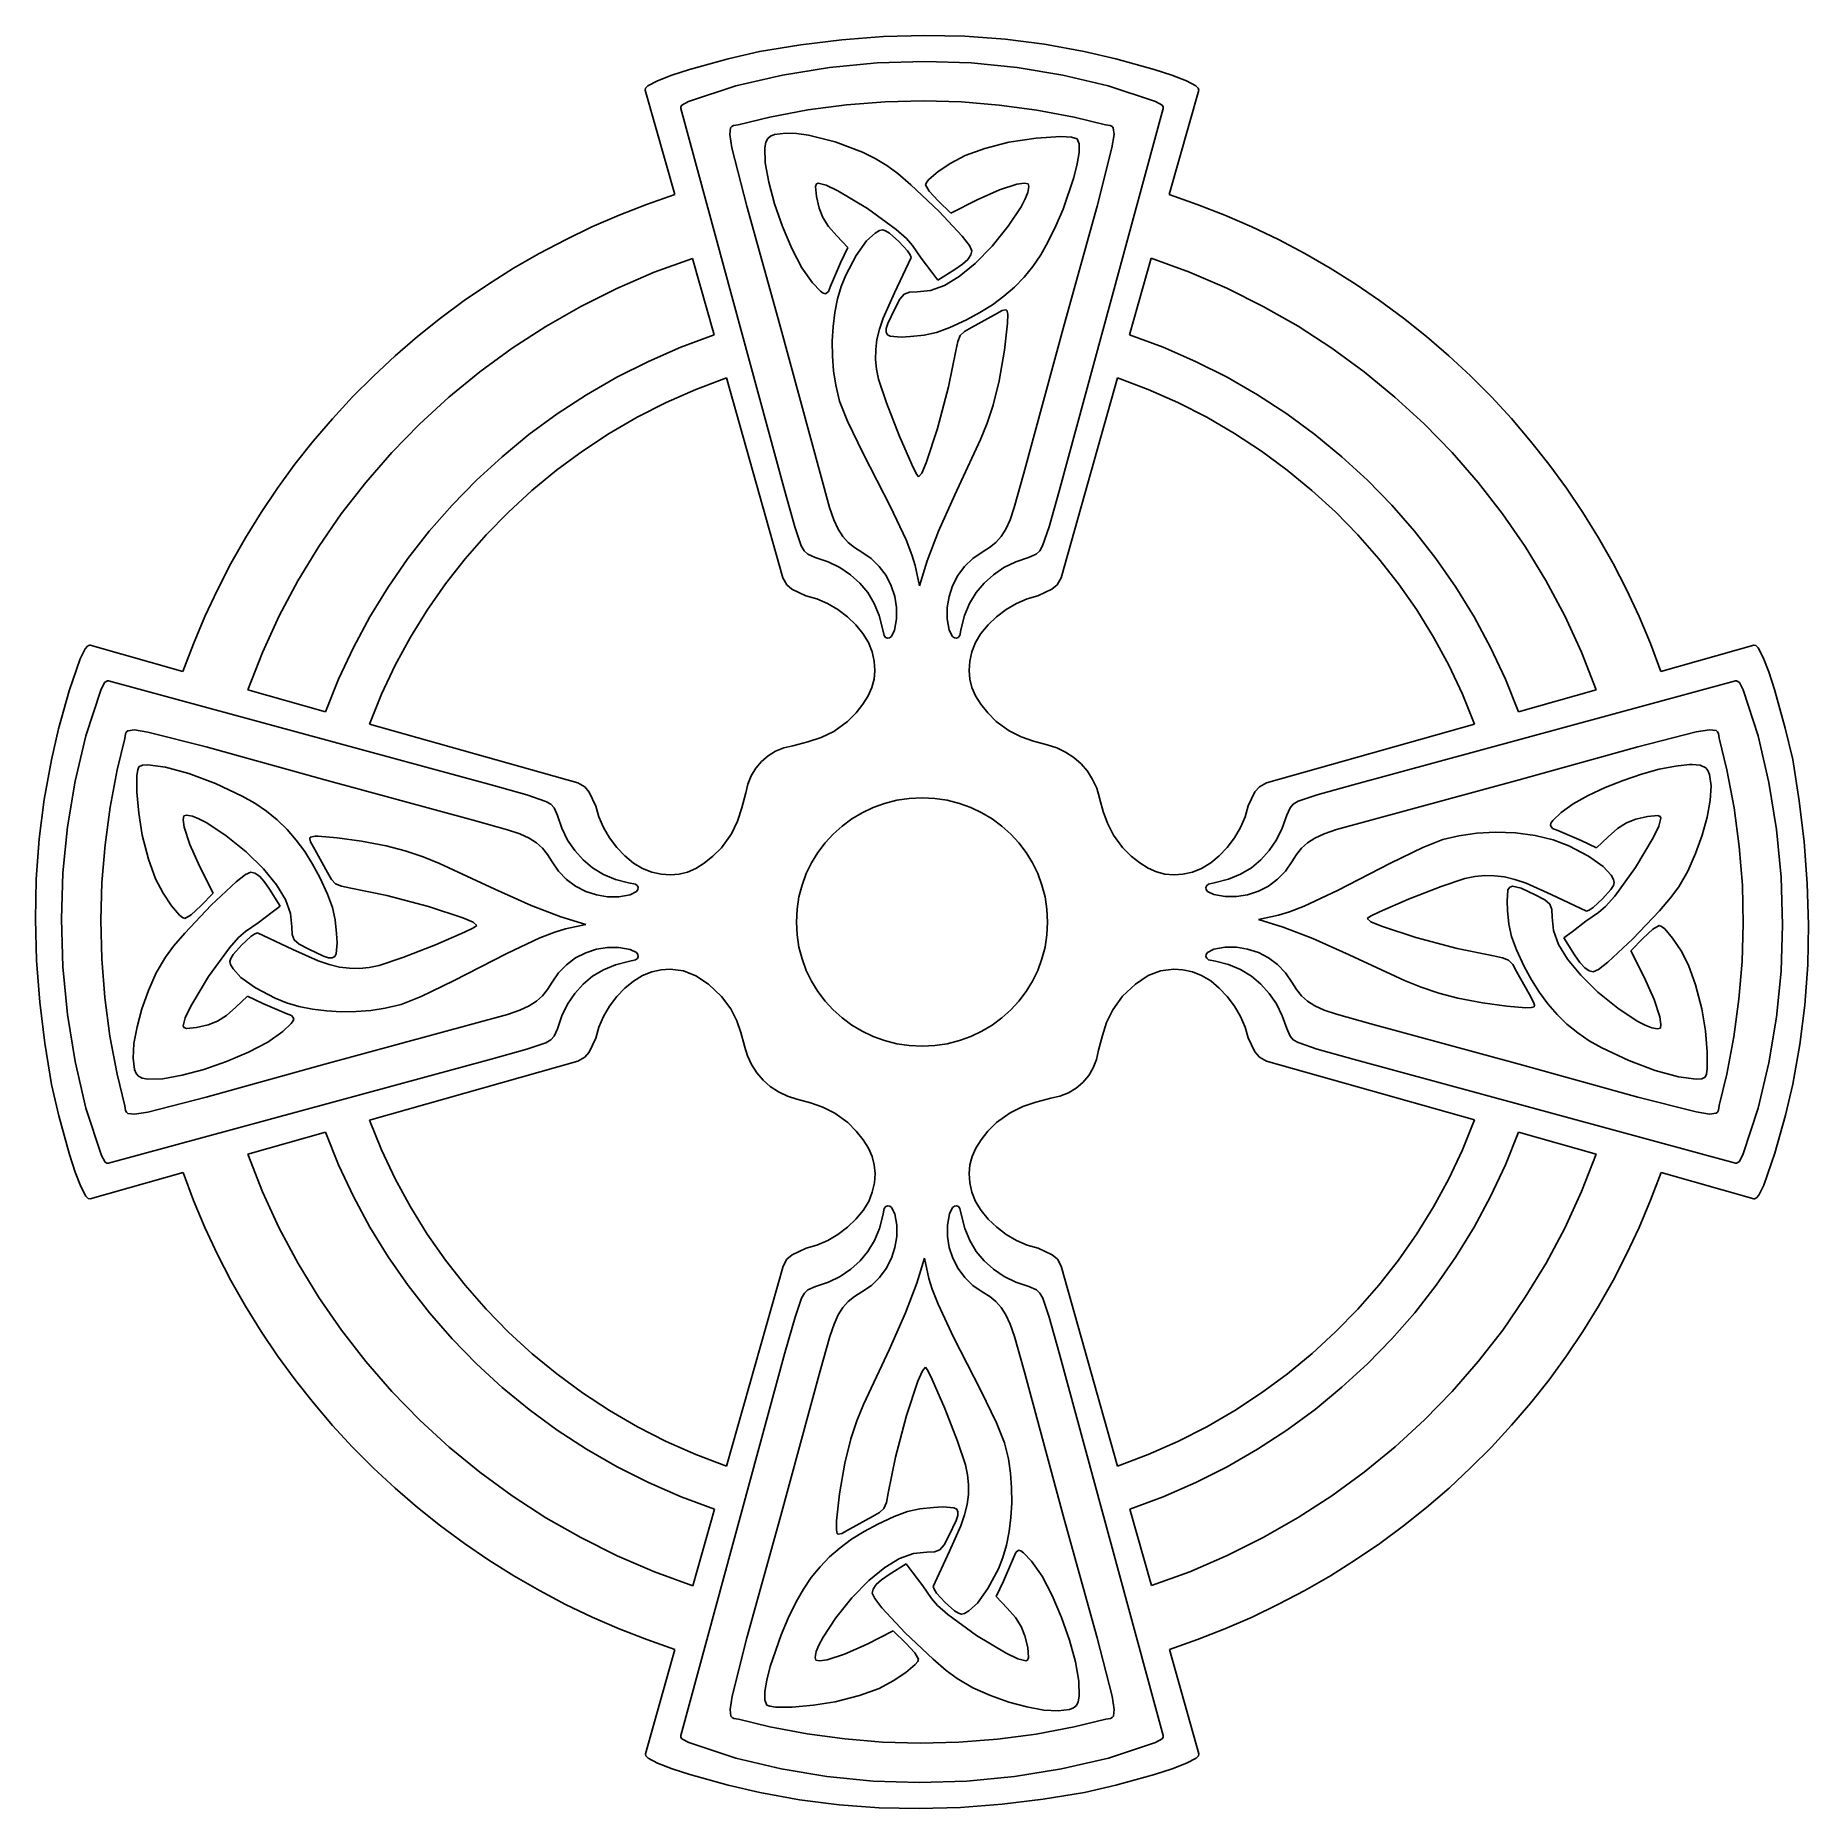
# Model space of a CAD drawing. Extents: x 13 to 291, y 13 to 291.
import ezdxf

# ---------------------------------------------------------------- set-up
doc = ezdxf.new("R2010")
doc.units = 0

msp = doc.modelspace()

# ---------------------------------------------------------------- linework, layer by layer
at = {"layer": 'Layer 1'}
for p, q in [((133.416193, 289.897378), (126.938264, 288.863264)), ((139.841111, 290.67125), (133.416193, 289.897378)), ((146.358586, 291.170416), (139.841111, 290.67125)), ((152.858611, 291.359167), (146.358586, 291.170416)), ((159.128496, 291.231282), (152.858611, 291.359167)), ((152.858611, 291.359167), (152.858611, 291.359167)), ((165.4175, 290.777083), (159.128496, 291.231282)), ((171.606566, 289.994231), (165.4175, 290.777083)), ((177.844097, 288.863264), (171.606566, 289.994231)), ((122.012729, 287.70464), (115.975056, 286.031453)), ((126.938264, 288.863264), (122.012729, 287.70464)), ((130.520637, 285.147214), (137.919137, 286.357719)), ((137.919137, 286.357719), (145.368017, 287.076951)), ((145.368017, 287.076951), (152.840972, 287.302222)), ((152.840972, 287.302222), (160.088296, 287.04617)), ((152.840972, 287.302222), (152.840972, 287.302222)), ((160.088296, 287.04617), (167.310104, 286.320191)), ((167.310104, 286.320191), (174.482988, 285.121704)), ((182.769625, 287.704628), (177.844097, 288.863264)), ((188.807291, 286.031443), (182.769625, 287.704628)), ((110.936505, 284.257228), (109.451668, 283.461451)), ((113.198937, 285.131125), (110.936505, 284.257228)), ((115.975056, 286.031453), (113.198937, 285.131125)), ((123.198819, 283.448125), (130.520637, 285.147214)), ((174.482988, 285.121704), (181.583542, 283.448125)), ((191.58341, 285.131118), (188.807291, 286.031443)), ((193.845843, 284.257224), (191.58341, 285.131118)), ((195.330685, 283.46145), (193.845843, 284.257224)), ((109.083319, 283.109012), (109.008333, 282.795486)), ((109.008333, 282.795486), (113.638542, 266.408958)), ((109.451668, 283.461451), (109.083319, 283.109012)), ((114.747492, 280.430636), (115.806272, 281.012258)), ((115.806272, 281.012258), (123.198819, 283.448125)), ((146.618508, 280.975737), (140.55934, 280.49825)), ((152.691042, 281.119792), (146.618508, 280.975737)), ((158.612746, 280.941007), (152.691042, 281.119792)), ((164.521442, 280.449175), (158.612746, 280.941007)), ((181.583542, 283.448125), (188.976072, 281.012258)), ((188.976072, 281.012258), (190.034862, 280.430637)), ((191.152639, 266.417778), (195.774028, 282.795486)), ((195.699038, 283.109011), (195.330685, 283.46145)), ((195.774028, 282.795486), (195.699038, 283.109011)), ((114.582222, 279.920347), (114.593707, 280.183116)), ((130.898194, 219.948125), (114.582222, 279.920347)), ((114.593707, 280.183116), (114.747492, 280.430636)), ((128.534583, 278.535694), (123.604514, 277.362708)), ((134.526908, 279.685509), (128.534583, 278.535694)), ((140.55934, 280.49825), (134.526908, 279.685509)), ((170.404121, 279.646628), (164.521442, 280.449175)), ((176.247778, 278.535694), (170.404121, 279.646628)), ((190.200139, 279.920347), (173.884167, 219.948125)), ((181.177847, 277.362708), (176.247778, 278.535694)), ((190.034862, 280.430637), (190.188652, 280.183117)), ((190.188652, 280.183117), (190.200139, 279.920347)), ((122.396243, 276.862667), (122.278897, 275.845964)), ((122.278897, 275.845964), (122.604223, 273.748898)), ((122.593228, 277.099298), (122.396243, 276.862667)), ((122.867652, 277.225938), (122.593228, 277.099298)), ((123.604514, 277.362708), (122.867652, 277.225938)), ((127.90941, 274.625169), (128.217083, 275.228403)), ((128.217083, 275.228403), (128.662779, 275.588705)), ((128.662779, 275.588705), (129.297796, 275.843196)), ((129.297796, 275.843196), (131.056944, 276.057431)), ((131.056944, 276.057431), (132.725752, 275.979685)), ((131.056944, 276.057431), (131.056944, 276.057431)), ((132.725752, 275.979685), (134.61833, 275.712909)), ((134.61833, 275.712909), (138.803801, 274.673155)), ((166.008403, 274.619861), (170.301812, 275.275156)), ((170.301812, 275.275156), (174.184028, 275.501806)), ((174.184028, 275.501806), (175.846448, 275.409455)), ((174.184028, 275.501806), (174.184028, 275.501806)), ((175.846448, 275.409455), (176.706389, 275.131389)), ((181.914707, 277.225937), (181.177847, 277.362708)), ((182.18913, 277.099296), (181.914707, 277.225937)), ((182.178121, 273.748888), (182.503452, 275.845956)), ((182.386112, 276.862662), (182.18913, 277.099296)), ((182.503452, 275.845956), (182.386112, 276.862662)), ((122.604223, 273.748898), (124.937331, 264.605959)), ((127.748195, 273.762933), (127.90941, 274.625169)), ((127.825035, 271.390494), (127.748195, 273.762933)), ((138.803801, 274.673155), (143.071364, 273.059949)), ((143.071364, 273.059949), (145.066558, 272.076357)), ((156.927431, 271.362329), (159.146875, 272.547292)), ((159.146875, 272.547292), (162.223896, 273.646717)), ((162.223896, 273.646717), (166.008403, 274.619861)), ((176.706389, 275.131389), (177.018133, 274.34739)), ((177.02134, 273.012015), (176.744008, 271.224115)), ((177.018133, 274.34739), (177.02134, 273.012015)), ((179.845011, 264.605947), (182.178121, 273.748888)), ((128.367401, 268.369175), (127.825035, 271.390494)), ((145.066558, 272.076357), (146.879028, 270.995069)), ((146.879028, 270.995069), (148.607557, 269.710526)), ((148.607557, 269.710526), (150.662202, 267.969811)), ((153.488404, 268.80183), (154.929747, 270.030574)), ((154.929747, 270.030574), (156.927431, 271.362329)), ((176.744008, 271.224115), (176.214131, 269.082541)), ((129.29509, 264.957063), (128.367401, 268.369175)), ((135.856189, 268.085684), (135.715885, 267.705962)), ((135.715885, 267.705962), (135.845903, 266.100278)), ((136.136944, 268.208125), (135.856189, 268.085684)), ((137.370132, 267.886119), (136.136944, 268.208125)), ((139.217134, 267.016776), (137.370132, 267.886119)), ((143.876089, 264.216132), (139.217134, 267.016776)), ((150.662202, 267.969811), (155.063635, 263.808697)), ((152.937986, 267.925903), (153.080918, 268.304151)), ((153.522317, 266.964037), (152.937986, 267.925903)), ((153.080918, 268.304151), (153.488404, 268.80183)), ((154.922361, 265.438819), (153.522317, 266.964037)), ((164.556449, 267.1753), (161.025417, 265.597569)), ((167.260764, 268.031736), (164.556449, 267.1753)), ((168.471906, 268.203658), (167.260764, 268.031736)), ((169.056203, 268.128457), (168.471906, 268.203658)), ((168.971736, 266.761736), (169.170524, 267.687395)), ((169.170524, 267.687395), (169.056203, 268.128457)), ((176.214131, 269.082541), (174.508727, 264.133776)), ((109.23747, 264.876547), (104.91439, 263.185616)), ((113.638542, 266.408958), (109.23747, 264.876547)), ((124.937331, 264.605959), (130.104444, 246.018403)), ((130.527898, 261.412244), (129.29509, 264.957063)), ((135.845903, 266.100278), (136.264748, 264.281514)), ((136.264748, 264.281514), (136.856967, 262.80422)), ((148.360818, 260.966293), (143.876089, 264.216132)), ((156.906736, 263.507361), (154.922361, 265.438819)), ((161.025417, 265.597569), (156.906736, 263.507361)), ((165.913239, 261.472117), (167.917765, 264.472636)), ((167.917765, 264.472636), (168.590124, 265.742107)), ((168.590124, 265.742107), (168.971736, 266.761736)), ((174.508727, 264.133776), (173.389192, 261.524287)), ((174.677917, 246.018403), (179.845011, 264.605947)), ((195.553817, 264.88556), (191.152639, 266.417778)), ((199.876886, 263.194574), (195.553817, 264.88556)), ((100.67375, 261.340262), (96.52, 259.344583)), ((104.91439, 263.185616), (100.67375, 261.340262)), ((131.985621, 257.992808), (130.527898, 261.412244)), ((136.856967, 262.80422), (137.746224, 261.431552)), ((137.746224, 261.431552), (139.056181, 259.926667)), ((155.063635, 263.808697), (158.710925, 259.88938)), ((163.383032, 258.336077), (165.913239, 261.472117)), ((173.389192, 261.524287), (172.129097, 258.956528)), ((204.117467, 261.349095), (199.876886, 263.194574)), ((208.271181, 259.353403), (204.117467, 261.349095)), ((96.52, 259.344583), (92.407901, 257.17561)), ((139.056181, 259.926667), (140.775972, 258.109861)), ((142.098161, 256.859155), (143.695208, 259.159375)), ((143.695208, 259.159375), (145.080829, 260.39228)), ((145.080829, 260.39228), (145.725512, 260.767691)), ((145.725512, 260.767691), (146.226389, 260.905625)), ((146.226389, 260.905625), (146.676394, 260.754188)), ((146.226389, 260.905625), (146.226389, 260.905625)), ((146.676394, 260.754188), (147.302327, 260.347416)), ((147.302327, 260.347416), (148.791102, 259.053245)), ((149.990039, 259.535457), (148.360818, 260.966293)), ((148.791102, 259.053245), (150.110975, 257.593858)), ((150.918333, 258.427361), (149.990039, 259.535457)), ((158.710925, 259.88938), (159.822889, 258.450912)), ((172.129097, 258.956528), (171.002322, 256.990826)), ((212.383349, 257.184485), (208.271181, 259.353403)), ((92.407901, 257.17561), (88.392373, 254.860391)), ((110.434094, 254.232174), (116.451944, 256.425347)), ((116.451944, 256.425347), (119.838611, 244.439722)), ((116.451944, 256.425347), (116.451944, 256.425347)), ((133.588056, 254.956841), (131.985621, 257.992808)), ((139.611806, 255.719792), (138.068403, 252.059722)), ((140.775972, 258.109861), (139.611806, 255.719792)), ((140.440833, 253.779514), (142.098161, 256.859155)), ((150.680208, 256.54), (148.078472, 251.010208)), ((150.110975, 257.593858), (150.52578, 256.980566)), ((150.52578, 256.980566), (150.680208, 256.54)), ((152.258889, 256.460625), (150.918333, 258.427361)), ((153.943403, 254.282222), (152.258889, 256.460625)), ((159.580796, 256.264498), (158.747868, 255.515032)), ((160.071087, 256.951073), (159.580796, 256.264498)), ((159.822889, 258.450912), (160.231667, 257.589514)), ((160.231667, 257.589514), (160.071087, 256.951073)), ((160.752014, 255.640417), (163.383032, 258.336077)), ((171.002322, 256.990826), (169.761053, 255.170707)), ((184.94375, 244.448542), (188.330417, 256.434167)), ((188.330417, 256.434167), (194.349421, 254.241722)), ((188.330417, 256.434167), (188.330417, 256.434167)), ((216.398873, 254.86932), (212.383349, 257.184485)), ((88.392373, 254.860391), (84.476318, 252.401608)), ((104.584399, 251.715854), (110.434094, 254.232174)), ((135.255, 252.562431), (133.588056, 254.956841)), ((139.739976, 252.024822), (140.440833, 253.779514)), ((154.895903, 252.994583), (153.943403, 254.282222)), ((157.559375, 254.687917), (154.895903, 252.994583)), ((155.909819, 252.170665), (158.218149, 253.577711)), ((158.747868, 255.515032), (157.559375, 254.687917)), ((158.218149, 253.577711), (160.752014, 255.640417)), ((168.395303, 253.486701), (166.895083, 251.929337)), ((169.761053, 255.170707), (168.395303, 253.486701)), ((194.349421, 254.241722), (200.200307, 251.725992)), ((220.314892, 252.410537), (216.398873, 254.86932)), ((84.476318, 252.401608), (80.662639, 249.801944)), ((98.914238, 248.88753), (104.584399, 251.715854)), ((136.480669, 251.263647), (135.255, 252.562431)), ((136.92489, 250.962171), (136.480669, 251.263647)), ((137.283472, 250.886736), (136.92489, 250.962171)), ((137.718546, 251.209705), (137.283472, 250.886736)), ((138.068403, 252.059722), (137.718546, 251.209705)), ((139.17553, 250.070646), (139.739976, 252.024822)), ((148.078472, 251.010208), (146.310052, 247.068906)), ((148.943437, 249.999023), (149.617572, 250.807098)), ((149.617572, 250.807098), (150.42615, 251.125825)), ((150.42615, 251.125825), (151.641528, 251.160139)), ((151.641528, 251.160139), (153.744964, 251.378425)), ((153.744964, 251.378425), (155.909819, 252.170665)), ((165.250404, 250.489143), (163.451277, 249.156649)), ((166.895083, 251.929337), (165.250404, 250.489143)), ((200.200307, 251.725992), (205.871685, 248.898131)), ((224.128542, 249.810764), (220.314892, 252.410537)), ((80.662639, 249.801944), (76.927378, 247.043564)), ((93.434988, 245.758349), (98.914238, 248.88753)), ((138.471404, 245.735176), (138.751378, 247.959819)), ((138.751378, 247.959819), (139.17553, 250.070646)), ((147.050672, 246.202332), (148.131389, 248.496667)), ((148.131389, 248.496667), (148.943437, 249.999023)), ((161.487712, 247.922383), (159.349722, 246.776875)), ((160.152292, 245.559792), (163.768264, 247.588264)), ((163.451277, 249.156649), (161.487712, 247.922383)), ((163.768264, 247.588264), (164.986866, 248.25034)), ((164.986866, 248.25034), (165.438506, 248.371171)), ((165.438506, 248.371171), (165.699722, 248.320278)), ((165.699722, 248.320278), (165.83436, 247.659145)), ((165.83436, 247.659145), (165.798629, 246.263898)), ((205.871685, 248.898131), (211.35217, 245.769291)), ((227.86373, 247.052375), (224.128542, 249.810764)), ((76.927378, 247.043564), (73.303869, 244.149834)), ((88.158028, 242.339453), (93.434988, 245.758349)), ((130.104444, 246.018403), (136.419167, 222.735069)), ((138.339493, 243.439552), (138.471404, 245.735176)), ((145.729416, 245.326748), (145.342438, 243.689301)), ((146.310052, 247.068906), (145.729416, 245.326748)), ((146.770532, 244.850177), (146.802605, 245.422317)), ((146.970302, 244.45824), (146.770532, 244.850177)), ((146.802605, 245.422317), (147.050672, 246.202332)), ((154.669812, 244.788979), (152.747903, 244.35689)), ((156.746659, 245.557968), (154.669812, 244.788979)), ((159.349722, 246.776875), (156.746659, 245.557968)), ((158.386992, 244.334691), (159.055255, 244.97843)), ((159.055255, 244.97843), (160.152292, 245.559792)), ((165.798629, 246.263898), (165.327412, 242.050557)), ((168.363194, 222.735069), (174.677917, 246.018403)), ((211.35217, 245.769291), (216.630375, 242.350627)), ((231.48731, 244.158688), (227.86373, 247.052375)), ((73.303869, 244.149834), (69.796689, 241.12544)), ((83.094735, 238.641988), (88.158028, 242.339453)), ((114.601573, 242.49181), (109.510174, 240.267337)), ((119.838611, 244.439722), (114.601573, 242.49181)), ((138.359528, 241.115782), (138.339493, 243.439552)), ((145.142572, 242.120853), (145.123275, 240.585688)), ((145.342438, 243.689301), (145.142572, 242.120853)), ((147.417765, 244.218836), (146.970302, 244.45824)), ((149.119167, 244.086944), (147.417765, 244.218836)), ((150.609653, 244.148681), (149.119167, 244.086944)), ((152.747903, 244.35689), (150.609653, 244.148681)), ((156.571383, 236.29908), (157.726944, 241.952639)), ((157.726944, 241.952639), (157.995043, 243.401714)), ((157.995043, 243.401714), (158.386992, 244.334691)), ((165.327412, 242.050557), (164.508773, 237.239246)), ((190.181668, 242.501372), (184.94375, 244.448542)), ((195.273837, 240.277471), (190.181668, 242.501372)), ((216.630375, 242.350627), (221.694912, 238.65329)), ((234.994562, 241.13432), (231.48731, 244.158688)), ((69.796689, 241.12544), (66.410417, 237.975069)), ((109.510174, 240.267337), (104.574025, 237.775719)), ((138.535393, 238.806699), (138.359528, 241.115782)), ((145.123275, 240.585688), (145.278002, 239.048096)), ((145.278002, 239.048096), (145.600208, 237.472361)), ((200.210661, 237.786269), (195.273837, 240.277471)), ((238.380764, 237.983889), (234.994562, 241.13432)), ((66.410417, 237.975069), (63.139434, 234.691903)), ((78.256487, 234.677098), (83.094735, 238.641988)), ((104.574025, 237.775719), (99.802738, 235.02637)), ((116.947626, 235.86586), (121.743611, 237.675208)), ((121.743611, 237.675208), (130.589514, 206.366181)), ((121.743611, 237.675208), (121.743611, 237.675208)), ((138.870972, 236.555139), (138.535393, 238.806699)), ((139.486032, 234.034811), (138.870972, 236.555139)), ((145.600208, 237.472361), (146.842465, 233.755405)), ((154.812863, 229.773318), (156.571383, 236.29908)), ((164.508773, 237.239246), (163.565417, 233.388958)), ((174.192847, 206.366181), (183.03875, 237.684028)), ((183.03875, 237.684028), (187.835887, 235.875372)), ((183.03875, 237.684028), (183.03875, 237.684028)), ((204.982542, 235.037197), (200.210661, 237.786269)), ((221.694912, 238.65329), (226.534394, 234.688435)), ((241.651649, 234.700672), (238.380764, 237.983889)), ((63.139434, 234.691903), (59.998046, 231.288737)), ((73.654661, 230.455929), (78.256487, 234.677098)), ((99.802738, 235.02637), (95.205923, 232.028706)), ((107.762502, 231.50462), (112.284376, 233.806181)), ((112.284376, 233.806181), (116.947626, 235.86586)), ((140.727162, 230.898889), (139.486032, 234.034811)), ((146.842465, 233.755405), (148.84264, 228.643603)), ((187.835887, 235.875372), (192.500327, 233.816257)), ((192.500327, 233.816257), (197.023419, 231.515142)), ((209.579883, 232.039685), (204.982542, 235.037197)), ((226.534394, 234.688435), (231.137434, 230.467214)), ((244.793083, 231.297539), (241.651649, 234.700672)), ((59.998046, 231.288737), (56.989266, 227.769311)), ((95.205923, 232.028706), (90.793193, 228.792141)), ((103.390647, 228.969629), (107.762502, 231.50462)), ((143.189937, 225.826388), (140.727162, 230.898889)), ((163.565417, 233.388958), (162.616893, 230.610046)), ((197.023419, 231.515142), (201.396511, 228.980484)), ((213.993086, 228.803163), (209.579883, 232.039685)), ((247.801934, 227.778154), (244.793083, 231.297539)), ((69.300635, 225.989624), (73.654661, 230.455929)), ((90.793193, 228.792141), (86.57416, 225.32609)), ((99.177451, 226.209658), (103.390647, 228.969629)), ((148.84264, 228.643603), (150.789256, 224.118541)), ((153.047356, 224.389508), (154.812863, 229.773318)), ((161.577081, 228.004283), (157.524097, 219.348403)), ((162.616893, 230.610046), (161.577081, 228.004283)), ((201.396511, 228.980484), (205.610952, 226.220741)), ((218.212554, 225.337061), (213.993086, 228.803163)), ((231.137434, 230.467214), (235.492646, 226.000781)), ((56.989266, 227.769311), (54.116111, 224.137361)), ((65.205788, 221.289329), (69.300635, 225.989624)), ((86.57416, 225.32609), (82.558433, 221.639969)), ((95.131557, 223.233156), (99.177451, 226.209658)), ((147.469931, 217.496319), (143.189937, 225.826388)), ((205.610952, 226.220741), (209.658092, 223.244369)), ((222.228689, 221.650811), (218.212554, 225.337061)), ((235.492646, 226.000781), (239.588641, 221.300289)), ((250.675069, 224.146181), (247.801934, 227.778154)), ((54.116111, 224.137361), (51.385523, 220.402724)), ((91.261607, 220.048573), (95.131557, 223.233156)), ((136.419167, 222.735069), (137.916328, 217.351381)), ((150.789256, 224.118541), (151.488892, 222.695283)), ((151.488892, 222.695283), (151.870833, 222.161806)), ((151.870833, 222.161806), (152.348224, 222.755259)), ((152.348224, 222.755259), (153.047356, 224.389508)), ((166.866013, 217.351382), (168.363194, 222.735069)), ((209.658092, 223.244369), (213.529277, 220.059828)), ((253.404205, 220.411483), (250.675069, 224.146181)), ((51.385523, 220.402724), (48.797915, 216.564502)), ((61.381496, 216.366187), (65.205788, 221.289329)), ((82.558433, 221.639969), (78.755626, 217.743192)), ((87.576242, 216.664361), (91.261607, 220.048573)), ((132.469519, 214.337428), (130.898194, 219.948125)), ((173.884167, 219.948125), (172.312814, 214.337426)), ((213.529277, 220.059828), (217.215859, 216.675574)), ((226.031894, 217.753842), (222.228689, 221.650811)), ((239.588641, 221.300289), (243.414033, 216.37689)), ((255.988754, 216.573259), (253.404205, 220.411483)), ((78.755626, 217.743192), (75.175349, 213.645175)), ((137.916328, 217.351381), (138.583838, 215.452253)), ((149.894627, 212.284362), (147.469931, 217.496319)), ((157.524097, 219.348403), (154.978871, 213.644726)), ((166.198497, 215.452254), (166.866013, 217.351382)), ((229.612572, 213.655584), (226.031894, 217.753842)), ((48.797915, 216.564502), (46.358068, 212.62554)), ((57.839138, 211.231344), (61.381496, 216.366187)), ((84.084104, 213.088968), (87.576242, 216.664361)), ((133.473472, 211.366806), (132.469519, 214.337428)), ((138.583838, 215.452253), (139.259051, 213.964484)), ((165.523281, 213.964484), (166.198497, 215.452254)), ((172.312814, 214.337426), (171.308889, 211.366806)), ((217.215859, 216.675574), (220.709184, 213.100065)), ((243.414033, 216.37689), (246.957436, 211.241739)), ((258.425594, 212.634325), (255.988754, 216.573259)), ((46.358068, 212.62554), (44.070764, 208.588681)), ((54.590092, 205.895943), (57.839138, 211.231344)), ((75.175349, 213.645175), (71.827214, 209.355333)), ((80.793835, 209.330845), (84.084104, 213.088968)), ((133.936984, 210.585646), (133.473472, 211.366806)), ((139.259051, 213.964484), (139.988281, 212.800234)), ((139.988281, 212.800234), (140.817839, 211.871664)), ((140.817839, 211.871664), (141.794039, 211.090935)), ((150.793376, 209.976112), (149.894627, 212.284362)), ((154.978871, 213.644726), (153.220208, 209.003194)), ((162.988308, 211.090934), (163.964499, 211.871663)), ((163.964499, 211.871663), (164.794052, 212.800233)), ((164.794052, 212.800233), (165.523281, 213.964484)), ((171.308889, 211.366806), (170.845349, 210.585635)), ((220.709184, 213.100065), (224.000602, 209.341759)), ((232.961126, 209.365468), (229.612572, 213.655584)), ((246.957436, 211.241739), (250.207461, 205.905987)), ((260.711597, 208.5975), (258.425594, 212.634325)), ((44.070764, 208.588681), (41.954541, 204.486338)), ((71.827214, 209.355333), (68.720832, 204.88308)), ((77.714078, 205.398443), (80.793835, 209.330845)), ((134.480832, 210.080108), (133.936984, 210.585646)), ((135.678333, 209.558819), (134.480832, 210.080108)), ((137.695131, 208.850113), (135.678333, 209.558819)), ((139.539281, 207.94025), (137.695131, 208.850113)), ((141.794039, 211.090935), (142.963194, 210.370208)), ((142.963194, 210.370208), (144.439061, 209.358632)), ((144.439061, 209.358632), (145.711216, 208.118116)), ((151.315208, 208.271181), (150.793376, 209.976112)), ((153.220208, 209.003194), (152.020764, 205.113819)), ((159.071119, 208.118117), (160.343285, 209.358633)), ((160.343285, 209.358633), (161.819167, 210.370208)), ((161.819167, 210.370208), (162.988308, 211.090934)), ((167.087216, 208.850112), (165.243055, 207.940249)), ((169.104028, 209.558819), (167.087216, 208.850112)), ((170.30149, 210.080099), (169.104028, 209.558819)), ((170.845349, 210.585635), (170.30149, 210.080099)), ((224.000602, 209.341759), (227.081461, 205.409114)), ((236.067957, 204.892925), (232.961126, 209.365468)), ((262.829189, 204.49512), (260.711597, 208.5975)), ((51.645734, 200.371131), (54.590092, 205.895943)), ((130.589514, 206.366181), (131.188388, 205.267534)), ((141.197352, 206.831513), (139.539281, 207.94025)), ((142.655912, 205.526182), (141.197352, 206.831513)), ((145.711216, 208.118116), (146.762652, 206.68936)), ((146.762652, 206.68936), (147.576361, 205.113063)), ((152.020764, 205.113819), (151.315208, 208.271181)), ((157.205966, 205.113063), (158.019677, 206.689361)), ((158.019677, 206.689361), (159.071119, 208.118117)), ((163.584977, 206.831511), (162.126416, 205.52618)), ((165.243055, 207.940249), (163.584977, 206.831511)), ((173.59397, 205.267534), (174.192847, 206.366181)), ((250.207461, 205.905987), (253.152722, 200.380789)), ((41.954541, 204.486338), (39.996176, 200.295266)), ((68.720832, 204.88308), (65.865815, 200.237831)), ((74.853473, 201.30021), (77.714078, 205.398443)), ((131.188388, 205.267534), (132.015641, 204.55842)), ((132.015641, 204.55842), (134.205486, 203.535139)), ((134.205486, 203.535139), (135.91065, 203.036533)), ((135.91065, 203.036533), (137.591685, 202.299099)), ((143.901527, 204.026542), (142.655912, 205.526182)), ((144.920767, 202.334874), (143.901527, 204.026542)), ((147.576361, 205.113063), (148.135333, 203.429925)), ((148.135333, 203.429925), (148.422561, 201.680646)), ((156.359775, 201.680645), (156.646996, 203.429925)), ((156.646996, 203.429925), (157.205966, 205.113063)), ((160.880802, 204.02654), (159.861569, 202.334873)), ((162.126416, 205.52618), (160.880802, 204.02654)), ((167.190659, 202.299111), (168.871701, 203.036542)), ((168.871701, 203.036542), (170.576875, 203.535139)), ((170.576875, 203.535139), (172.766717, 204.558419)), ((172.766717, 204.558419), (173.59397, 205.267534)), ((227.081461, 205.409114), (229.94311, 201.310586)), ((238.923468, 200.247385), (236.067957, 204.892925)), ((264.790456, 200.303978), (262.829189, 204.49512)), ((39.996176, 200.295266), (38.198768, 196.019772)), ((49.017443, 194.668051), (51.645734, 200.371131)), ((65.865815, 200.237831), (63.271775, 195.429003)), ((72.220662, 197.044598), (74.853473, 201.30021)), ((137.591685, 202.299099), (139.202426, 201.356934)), ((139.202426, 201.356934), (140.69671, 200.244137)), ((140.69671, 200.244137), (142.028371, 198.994808)), ((145.700198, 200.45346), (144.920767, 202.334874)), ((146.226389, 198.384583), (145.700198, 200.45346)), ((148.422561, 201.680646), (148.421036, 199.905923)), ((156.36131, 199.905923), (156.359775, 201.680645)), ((159.082148, 200.453459), (158.555972, 198.384583)), ((159.861569, 202.334873), (159.082148, 200.453459)), ((162.753973, 198.994815), (164.085631, 200.244148)), ((164.085631, 200.244148), (165.579915, 201.356947)), ((165.579915, 201.356947), (167.190659, 202.299111)), ((229.94311, 201.310586), (232.576899, 197.054633)), ((241.518063, 195.438277), (238.923468, 200.247385)), ((253.152722, 200.380789), (255.781832, 194.677298)), ((266.590836, 196.028469), (264.790456, 200.303978)), ((142.028371, 198.994808), (143.151244, 197.643045)), ((143.151244, 197.643045), (144.019166, 196.222946)), ((146.455111, 197.311785), (146.226389, 198.384583)), ((148.11375, 198.146458), (147.618595, 197.164402)), ((148.421036, 199.905923), (148.11375, 198.146458)), ((156.668611, 198.146458), (156.36131, 199.905923)), ((157.163744, 197.164402), (156.668611, 198.146458)), ((158.555972, 198.384583), (158.327228, 197.311787)), ((160.763188, 196.222947), (161.631104, 197.643048)), ((161.631104, 197.643048), (162.753973, 198.994815)), ((21.252128, 195.212603), (20.459159, 193.661237)), ((21.606703, 195.636096), (21.252128, 195.212603)), ((21.925139, 195.782847), (21.606703, 195.636096)), ((22.004514, 195.774028), (21.925139, 195.782847)), ((36.565417, 191.664167), (22.004514, 195.774028)), ((38.198768, 196.019772), (36.565417, 191.664167)), ((46.716597, 188.797847), (49.017443, 194.668051)), ((63.271775, 195.429003), (60.948323, 190.466008)), ((69.824288, 192.640057), (72.220662, 197.044598)), ((144.019166, 196.222946), (144.585972, 194.768611)), ((144.585972, 194.768611), (144.90523, 193.269054)), ((146.699502, 197.01913), (146.455111, 197.311785)), ((146.993681, 196.894097), (146.699502, 197.01913)), ((147.309211, 196.941355), (146.993681, 196.894097)), ((147.618595, 197.164402), (147.309211, 196.941355)), ((157.473138, 196.941354), (157.163744, 197.164402)), ((157.788681, 196.894097), (157.473138, 196.941354)), ((158.082847, 197.019131), (157.788681, 196.894097)), ((158.327228, 197.311787), (158.082847, 197.019131)), ((159.87712, 193.269053), (160.196389, 194.768611)), ((160.196389, 194.768611), (160.763188, 196.222947)), ((232.576899, 197.054633), (234.974174, 192.649714)), ((243.842143, 190.475033), (241.518063, 195.438277)), ((255.781832, 194.677298), (258.083403, 188.806667)), ((268.225764, 191.672986), (266.590836, 196.028469)), ((282.804306, 195.791667), (268.225764, 191.672986)), ((283.117826, 195.716681), (282.804306, 195.791667)), ((283.470262, 195.348332), (283.117826, 195.716681)), ((284.266031, 193.863494), (283.470262, 195.348332)), ((20.459159, 193.661237), (18.710095, 188.621899)), ((67.672993, 188.095036), (69.824288, 192.640057)), ((145.011179, 191.842616), (144.896042, 190.47183)), ((144.90523, 193.269054), (145.011179, 191.842616)), ((159.771165, 191.842613), (159.87712, 193.269053)), ((159.8863, 190.471824), (159.771165, 191.842613)), ((234.974174, 192.649714), (237.126286, 188.104286)), ((285.139925, 191.601061), (284.266031, 193.863494)), ((23.698387, 188.749537), (24.27632, 189.92552)), ((24.27632, 189.92552), (24.747361, 190.208958)), ((24.747361, 190.208958), (24.879653, 190.200139)), ((24.747361, 190.208958), (24.747361, 190.208958)), ((24.879653, 190.200139), (84.851875, 173.884167)), ((60.948323, 190.466008), (58.905069, 185.358264)), ((144.552042, 189.139229), (143.971402, 187.827345)), ((144.896042, 190.47183), (144.552042, 189.139229)), ((160.2303, 189.13922), (159.8863, 190.471824)), ((160.810943, 187.827334), (160.2303, 189.13922)), ((219.956944, 173.901806), (279.929167, 190.217778)), ((245.886111, 185.367083), (243.842143, 190.475033)), ((279.929167, 190.217778), (280.061458, 190.226597)), ((280.061458, 190.226597), (280.5311, 189.943147)), ((280.061458, 190.226597), (280.061458, 190.226597)), ((280.5311, 189.943147), (281.105998, 188.767165)), ((286.040251, 188.824941), (285.139925, 191.601061)), ((18.710095, 188.621899), (17.071453, 182.678348)), ((21.351875, 181.583542), (23.698387, 188.749537)), ((58.905069, 185.358264), (46.716597, 188.797847)), ((65.775417, 183.417986), (67.672993, 188.095036)), ((143.146345, 186.518711), (142.069095, 185.195858)), ((143.971402, 187.827345), (143.146345, 186.518711)), ((161.636004, 186.518699), (160.810943, 187.827334)), ((162.71326, 185.19585), (161.636004, 186.518699)), ((237.126286, 188.104286), (239.024583, 183.426806)), ((258.083403, 188.806667), (245.886111, 185.367083)), ((281.105998, 188.767165), (283.448139, 181.601181)), ((287.713443, 182.787268), (286.040251, 188.824941)), ((140.731875, 183.841319), (138.587945, 182.278799)), ((142.069095, 185.195858), (140.731875, 183.841319)), ((164.050486, 183.841319), (162.71326, 185.19585)), ((166.069365, 182.354309), (164.050486, 183.841319)), ((239.024583, 183.426806), (206.375, 174.210486)), ((17.071453, 182.678348), (15.936736, 177.844097)), ((19.678296, 174.482994), (21.351875, 181.583542)), ((27.437292, 181.177847), (26.264306, 176.247778)), ((27.574063, 181.914709), (27.437292, 181.177847)), ((27.700703, 182.189134), (27.574063, 181.914709)), ((27.937335, 182.386119), (27.700703, 182.189134)), ((28.95404, 182.503465), (27.937335, 182.386119)), ((31.051106, 182.178139), (28.95404, 182.503465)), ((40.194047, 179.845031), (31.051106, 182.178139)), ((98.433819, 174.192847), (65.775417, 183.417986)), ((136.579844, 181.309112), (134.502429, 180.64421)), ((138.587945, 182.278799), (136.579844, 181.309112)), ((167.959626, 181.403278), (166.069365, 182.354309)), ((169.888512, 180.751841), (167.959626, 181.403278)), ((172.023264, 180.163611), (169.888512, 180.751841)), ((273.757682, 182.195765), (264.614749, 179.862656)), ((275.854751, 182.521094), (273.757682, 182.195765)), ((276.871461, 182.403752), (275.854751, 182.521094)), ((277.108098, 182.206769), (276.871461, 182.403752)), ((277.234744, 181.932346), (277.108098, 182.206769)), ((277.371528, 181.195486), (277.234744, 181.932346)), ((278.544514, 176.265417), (277.371528, 181.195486)), ((283.448139, 181.601181), (285.147171, 174.27936)), ((288.872083, 177.861736), (287.713443, 182.787268)), ((58.781597, 174.677917), (40.194047, 179.845031)), ((128.26913, 178.452657), (127.220634, 177.560114)), ((129.454051, 179.168363), (128.26913, 178.452657)), ((130.754744, 179.686722), (129.454051, 179.168363)), ((132.150556, 179.987222), (130.754744, 179.686722)), ((134.502429, 180.64421), (132.150556, 179.996042)), ((132.150556, 179.996042), (132.150556, 179.987222)), ((173.516585, 179.696601), (172.023264, 180.163611)), ((174.910008, 179.034178), (173.516585, 179.696601)), ((176.186616, 178.192881), (174.910008, 179.034178)), ((177.329492, 177.18925), (176.186616, 178.192881)), ((264.614749, 179.862656), (246.027222, 174.695556)), ((15.936736, 177.844097), (14.805768, 171.60657)), ((26.264306, 176.247778), (25.153388, 170.404142)), ((29.333846, 172.756384), (29.339637, 175.372005)), ((29.339637, 175.372005), (29.461981, 176.235711)), ((29.461981, 176.235711), (29.668611, 176.706389)), ((29.668611, 176.706389), (30.198907, 176.971531)), ((30.198907, 176.971531), (31.053264, 177.059167)), ((31.053264, 177.059167), (33.822648, 176.69322)), ((31.053264, 177.059167), (31.053264, 177.059167)), ((33.822648, 176.69322), (37.494132, 175.669146)), ((37.494132, 175.669146), (41.642734, 174.107564)), ((125.615528, 175.326564), (125.100225, 174.02658)), ((126.329216, 176.511246), (125.615528, 175.326564)), ((127.220634, 177.560114), (126.329216, 176.511246)), ((178.32172, 176.039823), (177.329492, 177.18925)), ((179.146383, 174.761138), (178.32172, 176.039823)), ((262.303986, 174.604621), (265.183512, 175.572801)), ((265.183512, 175.572801), (267.964859, 176.336242)), ((267.964859, 176.336242), (270.509669, 176.851918)), ((270.509669, 176.851918), (272.679583, 177.076806)), ((272.679583, 177.076806), (273.111736, 177.085625)), ((273.111736, 177.085625), (274.389104, 176.957703)), ((273.111736, 177.085625), (273.111736, 177.085625)), ((274.389104, 176.957703), (275.237222, 176.582917)), ((275.237222, 176.582917), (275.598436, 176.136911)), ((275.598436, 176.136911), (275.854969, 175.501243)), ((275.854969, 175.501243), (276.0722, 173.741157)), ((279.694283, 170.273077), (278.544514, 176.265417)), ((289.902614, 171.379396), (288.872083, 177.861736)), ((18.479809, 167.310119), (19.678296, 174.482994)), ((29.62332, 169.441269), (29.333846, 172.756384)), ((41.642734, 174.107564), (45.843472, 172.129097)), ((82.064931, 168.363194), (58.781597, 174.677917)), ((84.851875, 173.884167), (90.462573, 172.312832)), ((90.462573, 172.312832), (93.433194, 171.308889)), ((99.532466, 173.593974), (98.433819, 174.192847)), ((100.24158, 172.766729), (99.532466, 173.593974)), ((101.264861, 170.576875), (100.24158, 172.766729)), ((124.803958, 172.631806), (124.155788, 170.27993)), ((125.100225, 174.02658), (124.803958, 172.631806)), ((179.786564, 173.369735), (179.146383, 174.761138)), ((180.225347, 171.882153), (179.786564, 173.369735)), ((204.567227, 172.784368), (203.543958, 170.594514)), ((205.276339, 173.611613), (204.567227, 172.784368)), ((206.375, 174.210486), (205.276339, 173.611613)), ((211.375625, 171.326528), (214.346231, 172.330471)), ((214.346231, 172.330471), (219.956944, 173.901806)), ((246.027222, 174.695556), (222.743889, 168.380833)), ((256.803828, 172.226141), (259.464639, 173.474726)), ((259.464639, 173.474726), (262.303986, 174.604621)), ((276.0722, 173.741157), (275.925329, 171.463141)), ((285.147171, 174.27936), (286.357684, 166.880856)), ((14.805768, 171.60657), (14.022917, 165.4175)), ((25.153388, 170.404142), (24.350846, 164.52146)), ((45.843472, 172.129097), (47.809177, 171.002326)), ((47.809177, 171.002326), (49.629298, 169.761062)), ((49.629298, 169.761062), (51.313305, 168.395316)), ((93.433194, 171.308889), (94.214353, 170.845374)), ((94.214353, 170.845374), (94.71989, 170.301519)), ((94.71989, 170.301519), (95.241181, 169.104028)), ((101.763457, 168.871702), (101.264861, 170.576875)), ((124.155788, 170.27993), (123.490886, 168.202514)), ((143.014626, 169.521799), (144.736057, 170.342179)), ((144.736057, 170.342179), (146.545228, 170.997337)), ((146.545228, 170.997337), (148.43222, 171.477458)), ((148.43222, 171.477458), (150.387117, 171.772729)), ((150.387117, 171.772729), (152.4, 171.873333)), ((152.4, 171.873333), (154.412883, 171.772728)), ((152.4, 171.873333), (152.4, 171.873333)), ((154.412883, 171.772728), (156.36778, 171.477458)), ((156.36778, 171.477458), (158.254773, 170.997336)), ((158.254773, 170.997336), (160.063943, 170.342177)), ((160.063943, 170.342177), (161.785374, 169.521798)), ((180.242986, 171.785139), (180.225347, 171.882153)), ((180.809933, 169.737389), (180.242986, 171.785139)), ((181.455217, 167.871398), (180.809933, 169.737389)), ((203.543958, 170.594514), (203.045362, 168.889349)), ((209.567639, 169.121667), (210.088911, 170.319158)), ((210.088911, 170.319158), (210.594459, 170.863012)), ((210.594459, 170.863012), (211.375625, 171.326528)), ((251.272463, 168.319321), (252.57125, 169.545)), ((252.57125, 169.545), (254.459913, 170.901891)), ((254.459913, 170.901891), (256.803828, 172.226141)), ((275.925329, 171.463141), (275.450768, 168.827677)), ((280.507012, 164.240643), (279.694283, 170.273077)), ((290.67125, 164.950069), (289.902614, 171.379396)), ((17.75383, 160.088313), (18.479809, 167.310119)), ((30.180139, 166.008403), (29.62332, 169.441269)), ((36.671565, 169.056218), (36.596358, 168.471911)), ((36.596358, 168.471911), (36.768264, 167.260764)), ((37.112622, 169.170541), (36.671565, 169.056218)), ((36.768264, 167.260764), (37.624721, 164.556464)), ((38.038264, 168.971736), (37.112622, 169.170541)), ((39.057901, 168.590126), (38.038264, 168.971736)), ((40.327377, 167.91777), (39.057901, 168.590126)), ((43.327897, 165.913254), (40.327377, 167.91777)), ((51.313305, 168.395316), (52.87067, 166.895098)), ((52.87067, 166.895098), (54.310863, 165.250419)), ((87.448631, 166.86602), (82.064931, 168.363194)), ((89.347763, 166.19851), (87.448631, 166.86602)), ((95.241181, 169.104028), (95.949894, 167.08723)), ((95.949894, 167.08723), (96.859758, 165.243075)), ((102.500884, 167.190663), (101.763457, 168.871702)), ((103.443045, 165.579923), (102.500884, 167.190663)), ((123.490886, 168.202514), (122.5212, 166.194413)), ((138.47595, 166.167477), (139.874655, 167.424634)), ((139.874655, 167.424634), (141.390853, 168.546013)), ((141.390853, 168.546013), (143.014626, 169.521799)), ((161.785374, 169.521798), (163.409148, 168.546011)), ((163.409148, 168.546011), (164.925346, 167.424632)), ((164.925346, 167.424632), (166.324051, 166.167475)), ((182.396173, 166.033023), (181.455217, 167.871398)), ((202.307934, 167.208315), (201.365773, 165.597575)), ((203.045362, 168.889349), (202.307934, 167.208315)), ((207.949055, 165.2607), (208.858924, 167.104859)), ((208.858924, 167.104859), (209.567639, 169.121667)), ((217.360179, 166.883656), (215.461047, 166.216142)), ((222.743889, 168.380833), (217.360179, 166.883656)), ((250.895556, 167.516528), (250.970986, 167.875098)), ((251.218508, 167.081453), (250.895556, 167.516528)), ((250.970986, 167.875098), (251.272463, 168.319321)), ((252.068542, 166.731597), (251.218508, 167.081453)), ((261.440378, 167.053788), (259.935486, 165.743819)), ((262.813077, 167.943042), (261.440378, 167.053788)), ((264.290384, 168.535254), (262.813077, 167.943042)), ((266.109097, 168.954097), (264.290384, 168.535254)), ((267.714789, 169.084115), (266.109097, 168.954097)), ((267.025585, 165.582858), (267.894935, 167.429866)), ((268.094495, 168.943803), (267.714789, 169.084115)), ((267.894935, 167.429866), (268.216944, 168.663056)), ((268.216944, 168.663056), (268.094495, 168.943803)), ((275.450768, 168.827677), (274.684931, 165.995246)), ((286.357684, 166.880856), (287.076946, 159.431977)), ((14.022917, 165.4175), (13.568719, 159.1285)), ((24.350846, 164.52146), (23.859009, 158.612753)), ((31.153283, 162.223911), (30.180139, 166.008403)), ((37.624721, 164.556464), (39.202431, 161.025417)), ((46.46393, 163.383048), (43.327897, 165.913254)), ((54.310863, 165.250419), (55.643356, 163.45129)), ((56.428826, 165.43852), (56.479722, 165.699722)), ((56.549661, 164.986881), (56.428826, 165.43852)), ((56.479722, 165.699722), (57.282292, 165.840833)), ((57.211736, 163.768264), (56.549661, 164.986881)), ((57.282292, 165.840833), (57.758542, 165.840833)), ((57.282292, 165.840833), (57.282292, 165.840833)), ((57.758542, 165.840833), (60.740318, 165.593489)), ((60.740318, 165.593489), (64.567179, 165.051572)), ((64.567179, 165.051572), (68.402846, 164.335431)), ((68.402846, 164.335431), (71.411042, 163.565417)), ((90.835534, 165.523299), (89.347763, 166.19851)), ((91.999784, 164.794073), (90.835534, 165.523299)), ((92.928351, 163.964519), (91.999784, 164.794073)), ((96.859758, 165.243075), (97.968493, 163.584998)), ((104.55584, 164.085643), (103.443045, 165.579923)), ((105.805171, 162.753987), (104.55584, 164.085643)), ((120.958681, 164.050486), (119.604147, 162.713269)), ((122.5212, 166.194413), (120.958681, 164.050486)), ((136.070689, 163.285091), (137.204656, 164.784358)), ((137.204656, 164.784358), (138.47595, 166.167477)), ((166.324051, 166.167475), (167.595346, 164.784356)), ((167.595346, 164.784356), (168.729312, 163.285089)), ((183.850139, 164.068125), (182.396173, 166.033023)), ((185.204669, 162.730907), (183.850139, 164.068125)), ((200.252978, 164.103293), (199.003648, 162.771634)), ((201.365773, 165.597575), (200.252978, 164.103293)), ((206.840315, 163.602622), (207.949055, 165.2607)), ((211.880465, 163.982145), (211.099745, 163.005951)), ((212.809029, 164.811699), (211.880465, 163.982145)), ((213.973277, 165.540927), (212.809029, 164.811699)), ((215.461047, 166.216142), (213.973277, 165.540927)), ((225.835194, 161.610062), (230.907704, 164.072837)), ((230.907704, 164.072837), (234.043636, 165.313968)), ((234.043636, 165.313968), (236.563958, 165.929028)), ((236.563958, 165.929028), (239.384877, 166.322048)), ((239.384877, 166.322048), (242.278958, 166.467014)), ((242.278958, 166.467014), (245.452984, 166.35097)), ((242.278958, 166.467014), (242.278958, 166.467014)), ((245.452984, 166.35097), (248.504504, 165.954585)), ((248.504504, 165.954585), (251.320594, 165.287453)), ((251.320594, 165.287453), (253.788333, 164.359167)), ((255.728611, 165.188194), (252.068542, 166.731597)), ((253.788333, 164.359167), (256.867959, 162.701828)), ((258.118681, 164.024028), (255.728611, 165.188194)), ((259.935486, 165.743819), (258.118681, 164.024028)), ((264.224923, 160.923892), (267.025585, 165.582858)), ((274.684931, 165.995246), (273.66423, 163.12633)), ((280.984516, 158.181481), (280.507012, 164.240643)), ((291.169566, 158.437002), (290.67125, 164.950069)), ((32.252708, 159.146875), (31.153283, 162.223911)), ((49.159583, 160.752014), (46.46393, 163.383048)), ((55.643356, 163.45129), (56.87762, 161.487721)), ((56.87762, 161.487721), (58.023125, 159.349722)), ((59.240208, 160.152292), (57.211736, 163.768264)), ((71.411042, 163.565417), (74.189958, 162.616917)), ((74.189958, 162.616917), (76.795726, 161.577109)), ((76.795726, 161.577109), (85.451597, 157.524097)), ((93.709074, 162.988321), (92.928351, 163.964519)), ((94.429792, 161.819167), (93.709074, 162.988321)), ((95.441376, 160.343287), (94.429792, 161.819167)), ((97.968493, 163.584998), (99.273819, 162.126434)), ((99.273819, 162.126434), (100.773454, 160.880815)), ((107.156939, 161.631117), (105.805171, 162.753987)), ((108.577044, 160.763197), (107.156939, 161.631117)), ((118.281295, 161.636017), (116.972657, 160.810957)), ((119.604147, 162.713269), (118.281295, 161.636017)), ((134.254413, 159.97737), (135.083969, 161.67949)), ((135.083969, 161.67949), (136.070689, 163.285091)), ((168.729312, 163.285089), (169.716032, 161.679488)), ((169.716032, 161.679488), (170.545588, 159.977369)), ((186.527518, 161.653656), (185.204669, 162.730907)), ((187.836152, 160.828595), (186.527518, 161.653656)), ((197.65188, 161.648761), (196.231775, 160.780837)), ((199.003648, 162.771634), (197.65188, 161.648761)), ((204.035347, 160.898443), (205.534985, 162.144059)), ((205.534985, 162.144059), (206.840315, 163.602622)), ((210.379028, 161.836806), (209.367438, 160.360927)), ((211.099745, 163.005951), (210.379028, 161.836806)), ((217.505139, 157.330069), (225.835194, 161.610062)), ((256.867959, 162.701828), (259.168194, 161.104792)), ((273.66423, 163.12633), (272.425079, 160.381412)), ((13.568719, 159.1285), (13.440833, 152.858611)), ((17.497778, 152.840972), (17.75383, 160.088313)), ((23.859009, 158.612753), (23.680208, 152.691042)), ((33.437672, 156.927449), (32.252708, 159.146875)), ((39.202431, 161.025417), (41.292639, 156.906736)), ((40.991303, 155.06365), (44.91062, 158.71093)), ((44.91062, 158.71093), (46.349088, 159.822891)), ((46.349088, 159.822891), (47.210486, 160.231667)), ((47.210486, 160.231667), (47.848929, 160.071107)), ((47.210486, 160.231667), (47.210486, 160.231667)), ((47.848929, 160.071107), (48.535503, 159.580821)), ((48.535503, 159.580821), (49.284968, 158.747885)), ((51.222286, 158.218155), (49.159583, 160.752014)), ((49.284968, 158.747885), (50.112083, 157.559375)), ((58.023125, 159.349722), (59.24204, 156.746675)), ((59.821581, 159.055268), (59.240208, 160.152292)), ((60.465321, 158.387007), (59.821581, 159.055268)), ((96.681899, 159.071125), (95.441376, 160.343287)), ((98.110658, 158.019687), (96.681899, 159.071125)), ((100.773454, 160.880815), (102.465119, 159.861575)), ((102.465119, 159.861575), (104.346533, 159.08215)), ((104.346533, 159.08215), (106.415417, 158.555972)), ((106.415417, 158.555972), (107.488213, 158.327243)), ((110.031389, 160.196389), (108.577044, 160.763197)), ((111.530938, 159.877122), (110.031389, 160.196389)), ((112.957374, 159.77117), (111.530938, 159.877122)), ((114.328162, 159.886308), (112.957374, 159.77117)), ((115.660768, 160.230312), (114.328162, 159.886308)), ((116.972657, 160.810957), (115.660768, 160.230312)), ((133.591938, 158.188547), (134.254413, 159.97737)), ((170.545588, 159.977369), (171.208063, 158.188546)), ((189.148038, 160.24795), (187.836152, 160.828595)), ((190.480642, 159.903946), (189.148038, 160.24795)), ((191.851431, 159.788807), (190.480642, 159.903946)), ((193.277872, 159.89476), (191.851431, 159.788807)), ((194.777431, 160.214028), (193.277872, 159.89476)), ((196.231775, 160.780837), (194.777431, 160.214028)), ((197.320589, 158.344883), (198.393403, 158.573611)), ((198.393403, 158.573611), (200.462274, 159.099786)), ((200.462274, 159.099786), (202.343682, 159.879208)), ((202.343682, 159.879208), (204.035347, 160.898443)), ((208.126914, 159.088766), (206.698154, 158.037329)), ((209.367438, 160.360927), (208.126914, 159.088766)), ((237.481181, 159.199792), (233.764231, 157.957528)), ((239.056915, 159.522004), (237.481181, 159.199792)), ((240.594509, 159.67673), (239.056915, 159.522004)), ((242.129675, 159.657427), (240.594509, 159.67673)), ((243.698126, 159.457554), (242.129675, 159.657427)), ((245.335574, 159.070569), (243.698126, 159.457554)), ((247.077732, 158.489931), (245.335574, 159.070569)), ((251.019028, 156.721528), (247.077732, 158.489931)), ((259.168194, 161.104792), (260.401085, 159.719164)), ((260.401085, 159.719164), (260.776505, 159.074486)), ((260.914444, 158.573611), (260.762996, 158.123591)), ((260.776505, 159.074486), (260.914444, 158.573611)), ((260.975081, 156.43916), (264.224923, 160.923892)), ((272.425079, 160.381412), (271.003889, 157.920972)), ((287.076946, 159.431977), (287.302222, 151.959028)), ((291.359167, 151.941389), (291.169566, 158.437002)), ((34.76943, 154.929772), (33.437672, 156.927449)), ((41.292639, 156.906736), (39.361181, 154.922361)), ((50.112083, 157.559375), (51.805417, 154.895903)), ((52.629327, 155.909833), (51.222286, 158.218155)), ((53.421566, 153.744981), (52.629327, 155.909833)), ((59.24204, 156.746675), (60.01103, 154.669827)), ((61.398293, 157.995051), (60.465321, 158.387007)), ((62.847361, 157.726944), (61.398293, 157.995051)), ((68.500916, 156.5714), (62.847361, 157.726944)), ((75.026676, 154.812889), (68.500916, 156.5714)), ((85.451597, 157.524097), (91.155284, 154.978896)), ((99.686957, 157.205981), (98.110658, 158.019687)), ((101.370094, 156.647014), (99.686957, 157.205981)), ((103.11937, 156.359791), (101.370094, 156.647014)), ((104.894086, 156.361322), (103.11937, 156.359791)), ((106.653542, 156.668611), (104.894086, 156.361322)), ((107.635608, 157.163758), (106.653542, 156.668611)), ((107.488213, 158.327243), (107.780877, 158.082853)), ((107.858649, 157.473155), (107.635608, 157.163758)), ((107.780877, 158.082853), (107.905903, 157.788681)), ((107.905903, 157.788681), (107.858649, 157.473155)), ((132.807904, 154.390047), (133.106463, 156.322834)), ((133.106463, 156.322834), (133.591938, 158.188547)), ((171.208063, 158.188546), (171.693538, 156.322833)), ((171.693538, 156.322833), (171.992096, 154.390047)), ((196.902917, 157.806319), (197.027931, 158.100491)), ((196.950157, 157.490794), (196.902917, 157.806319)), ((197.173195, 157.181396), (196.950157, 157.490794)), ((197.027931, 158.100491), (197.320589, 158.344883)), ((198.155278, 156.68625), (197.173195, 157.181396)), ((199.914733, 156.378962), (198.155278, 156.68625)), ((201.689447, 156.377433), (199.914733, 156.378962)), ((203.438721, 156.664656), (201.689447, 156.377433)), ((205.121856, 157.223623), (203.438721, 156.664656)), ((206.698154, 158.037329), (205.121856, 157.223623)), ((212.293155, 154.905377), (217.505139, 157.330069)), ((228.652428, 155.957354), (224.127363, 154.010742)), ((233.764231, 157.957528), (228.652428, 155.957354)), ((244.095764, 155.680833), (244.247012, 157.448766)), ((244.1575, 154.190347), (244.095764, 155.680833)), ((244.247012, 157.448766), (244.52274, 157.879679)), ((244.52274, 157.879679), (244.977708, 158.035625)), ((244.977708, 158.035625), (246.321476, 157.700457)), ((244.977708, 158.035625), (244.977708, 158.035625)), ((246.321476, 157.700457), (248.505486, 156.668611)), ((248.505486, 156.668611), (250.007835, 155.856541)), ((250.007835, 155.856541), (250.815911, 155.182409)), ((256.548819, 154.119792), (251.019028, 156.721528)), ((259.06205, 156.008879), (257.602672, 154.689018)), ((260.356219, 157.497652), (259.06205, 156.008879)), ((259.544255, 154.809946), (260.975081, 156.43916)), ((260.762996, 158.123591), (260.356219, 157.497652)), ((269.719326, 156.192428), (267.978602, 154.137777)), ((271.003889, 157.920972), (269.719326, 156.192428)), ((281.128611, 152.108958), (280.984516, 158.181481)), ((13.440833, 152.858611), (13.629585, 146.358587)), ((35.998174, 153.488425), (34.76943, 154.929772)), ((36.495851, 153.08093), (35.998174, 153.488425)), ((36.874097, 152.937986), (36.495851, 153.08093)), ((36.830189, 150.662218), (40.991303, 155.06365)), ((37.835975, 153.522332), (36.874097, 152.937986)), ((39.361181, 154.922361), (37.835975, 153.522332)), ((50.517778, 153.943403), (48.339375, 152.258889)), ((51.805417, 154.895903), (50.517778, 153.943403)), ((53.639861, 151.641528), (53.421566, 153.744981)), ((60.01103, 154.669827), (60.443117, 152.747908)), ((80.410486, 153.047377), (75.026676, 154.812889)), ((82.044738, 152.348236), (80.410486, 153.047377)), ((91.155284, 154.978896), (95.796806, 153.220208)), ((95.796806, 153.220208), (99.686181, 152.020764)), ((132.706181, 152.4), (132.807904, 154.390047)), ((171.992096, 154.390047), (172.093819, 152.4)), ((205.122639, 152.779236), (208.28, 153.484792)), ((208.28, 153.484792), (209.98491, 154.006621)), ((209.98491, 154.006621), (212.293155, 154.905377)), ((222.704104, 153.311108), (222.170625, 152.929167)), ((222.170625, 152.929167), (222.764073, 152.451761)), ((224.127363, 154.010742), (222.704104, 153.311108)), ((244.365691, 152.052102), (244.1575, 154.190347)), ((250.815911, 155.182409), (251.134642, 154.373843)), ((251.134642, 154.373843), (251.168958, 153.158472)), ((251.168958, 153.158472), (251.387237, 151.055018)), ((256.469444, 152.541111), (258.436181, 153.881667)), ((256.989384, 154.274217), (256.548819, 154.119792)), ((257.602672, 154.689018), (256.989384, 154.274217)), ((258.436181, 153.881667), (259.544255, 154.809946)), ((267.978602, 154.137777), (263.817491, 149.736346)), ((17.723048, 145.368026), (17.497778, 152.840972)), ((23.680208, 152.691042), (23.824267, 146.618529)), ((35.089474, 148.607568), (36.830189, 150.662218)), ((46.372639, 150.918333), (45.264554, 149.990051)), ((45.746766, 148.791116), (47.206146, 150.110989)), ((48.339375, 152.258889), (46.372639, 150.918333)), ((47.206146, 150.110989), (47.819435, 150.525789)), ((47.819435, 150.525789), (48.26, 150.680208)), ((48.26, 150.680208), (53.789792, 148.078472)), ((53.674176, 150.426155), (53.639861, 151.641528)), ((53.992905, 149.617587), (53.674176, 150.426155)), ((60.443117, 152.747908), (60.651319, 150.609653)), ((60.651319, 150.609653), (60.713056, 149.119167)), ((76.156389, 148.842655), (80.681455, 150.789261)), ((80.681455, 150.789261), (82.104715, 151.488893)), ((82.638194, 151.870833), (82.044738, 152.348236)), ((82.104715, 151.488893), (82.638194, 151.870833)), ((94.823902, 150.793392), (92.515658, 149.894642)), ((96.528819, 151.315208), (94.823902, 150.793392)), ((99.686181, 152.020764), (96.528819, 151.315208)), ((132.807904, 150.409953), (132.706181, 152.4)), ((133.106462, 148.477166), (132.807904, 150.409953)), ((171.992096, 150.409953), (171.693538, 148.477167)), ((172.093819, 152.4), (171.992096, 150.409953)), ((209.012014, 151.579792), (205.122639, 152.779236)), ((213.653529, 149.821123), (209.012014, 151.579792)), ((222.764073, 152.451761), (224.398321, 151.752618)), ((224.398321, 151.752618), (229.782132, 149.987107)), ((244.797771, 150.13018), (244.365691, 152.052102)), ((245.566764, 148.053324), (244.797771, 150.13018)), ((251.387237, 151.055018), (252.179478, 148.890173)), ((253.003403, 149.904097), (254.291042, 150.856597)), ((254.291042, 150.856597), (256.469444, 152.541111)), ((265.447639, 149.877639), (266.972841, 151.277674)), ((266.972841, 151.277674), (267.934722, 151.862014)), ((267.934722, 151.862014), (268.312958, 151.719077)), ((268.312958, 151.719077), (268.81063, 151.311589)), ((268.81063, 151.311589), (270.039376, 149.870247)), ((280.949813, 146.187259), (281.128611, 152.108958)), ((287.302222, 151.959028), (287.04618, 144.711686)), ((291.230473, 145.671497), (291.359167, 151.941389)), ((33.804931, 146.879028), (35.089474, 148.607568)), ((43.833723, 148.360835), (40.583882, 143.876104)), ((45.264554, 149.990051), (43.833723, 148.360835)), ((44.045821, 146.676399), (44.452597, 147.302335)), ((44.452597, 147.302335), (45.746766, 148.791116)), ((53.789792, 148.078472), (57.731089, 146.310068)), ((54.80098, 148.943454), (53.992905, 149.617587)), ((56.303333, 148.131389), (54.80098, 148.943454)), ((58.597669, 147.050677), (56.303333, 148.131389)), ((60.581166, 147.417781), (60.341762, 146.970319)), ((60.713056, 149.119167), (60.581166, 147.417781)), ((71.044587, 146.842481), (76.156389, 148.842655)), ((87.303681, 147.469931), (78.973615, 143.189947)), ((92.515658, 149.894642), (87.303681, 147.469931)), ((98.110658, 146.76267), (99.686957, 147.576376)), ((99.686957, 147.576376), (101.370094, 148.135343)), ((101.370094, 148.135343), (103.11937, 148.422566)), ((103.11937, 148.422566), (104.894086, 148.421038)), ((104.894086, 148.421038), (106.653542, 148.11375)), ((106.653542, 148.11375), (107.635597, 147.61861)), ((107.635597, 147.61861), (107.858645, 147.309216)), ((107.858645, 147.309216), (107.905903, 146.993681)), ((133.591938, 146.611454), (133.106462, 148.477166)), ((171.693538, 148.477167), (171.208063, 146.611454)), ((196.902917, 147.011319), (196.950152, 147.326855)), ((196.950152, 147.326855), (197.173195, 147.63625)), ((197.173195, 147.63625), (198.155278, 148.131389)), ((198.155278, 148.131389), (199.914729, 148.438675)), ((199.914729, 148.438675), (201.689443, 148.440204)), ((201.689443, 148.440204), (203.438718, 148.152981)), ((203.438718, 148.152981), (205.121856, 147.594014)), ((205.121856, 147.594014), (206.698157, 146.78031)), ((219.357222, 147.275903), (213.653529, 149.821123)), ((229.782132, 149.987107), (236.307898, 148.228598)), ((236.307898, 148.228598), (241.961458, 147.073056)), ((246.785694, 145.450278), (245.566764, 148.053324)), ((252.179478, 148.890173), (253.586528, 146.581856)), ((254.696736, 147.240625), (253.003403, 149.904097)), ((263.817491, 149.736346), (259.89819, 146.089068)), ((263.516181, 147.893264), (265.447639, 149.877639)), ((265.606389, 143.774583), (263.516181, 147.893264)), ((270.039376, 149.870247), (271.371142, 147.872566)), ((271.371142, 147.872566), (272.556111, 145.653125)), ((13.629585, 146.358587), (14.12875, 139.841111)), ((18.44228, 137.919152), (17.723048, 145.368026)), ((23.824267, 146.618529), (24.301761, 140.559366)), ((32.383738, 144.418587), (33.804931, 146.879028)), ((43.894375, 146.226389), (44.045821, 146.676399)), ((44.032309, 145.725517), (43.894375, 146.226389)), ((44.407721, 145.080844), (44.032309, 145.725517)), ((45.640625, 143.695208), (44.407721, 145.080844)), ((57.731089, 146.310068), (59.473248, 145.729434)), ((59.377685, 146.802615), (58.597669, 147.050677)), ((59.949825, 146.770546), (59.377685, 146.802615)), ((59.473248, 145.729434), (61.110697, 145.342453)), ((60.341762, 146.970319), (59.949825, 146.770546)), ((61.110697, 145.342453), (62.679149, 145.142583)), ((62.679149, 145.142583), (64.214315, 145.123281)), ((64.214315, 145.123281), (65.751908, 145.278004)), ((65.751908, 145.278004), (67.327639, 145.600208)), ((67.327639, 145.600208), (71.044587, 146.842481)), ((95.441376, 144.439072), (96.681899, 145.711233)), ((96.681899, 145.711233), (98.110658, 146.76267)), ((102.465118, 144.920788), (100.773453, 143.901552)), ((104.346533, 145.700211), (102.465118, 144.920788)), ((106.415417, 146.226389), (104.346533, 145.700211)), ((107.488214, 146.455125), (106.415417, 146.226389)), ((107.780877, 146.699518), (107.488214, 146.455125)), ((107.905903, 146.993681), (107.780877, 146.699518)), ((108.577044, 144.019164), (110.031389, 144.585972)), ((110.031389, 144.585972), (111.527566, 144.904297)), ((111.527566, 144.904297), (112.950625, 145.009306)), ((112.950625, 145.009306), (114.992452, 144.751558)), ((112.950625, 145.009306), (112.950625, 145.009306)), ((114.992452, 144.751558), (116.969283, 143.970471)), ((134.254412, 144.82263), (133.591938, 146.611454)), ((135.083969, 143.120511), (134.254412, 144.82263)), ((170.545588, 144.822631), (169.716032, 143.120511)), ((171.208063, 146.611454), (170.545588, 144.822631)), ((187.835123, 143.988109), (189.808925, 144.769197)), ((189.808925, 144.769197), (191.849375, 145.026944)), ((191.849375, 145.026944), (193.276842, 144.921936)), ((191.849375, 145.026944), (191.849375, 145.026944)), ((193.276842, 144.921936), (194.777431, 144.603611)), ((194.777431, 144.603611), (196.231766, 144.036802)), ((197.027936, 146.717158), (196.902917, 147.011319)), ((197.32059, 146.472763), (197.027936, 146.717158)), ((198.393403, 146.244028), (197.32059, 146.472763)), ((200.462277, 145.71785), (198.393403, 146.244028)), ((202.343686, 144.938424), (200.462277, 145.71785)), ((204.035349, 143.919185), (202.343686, 144.938424)), ((206.698157, 146.78031), (208.126919, 145.728874)), ((208.126919, 145.728874), (209.367442, 144.456713)), ((228.013084, 143.2229), (219.357222, 147.275903)), ((241.961458, 147.073056), (243.410522, 146.804936)), ((243.410522, 146.804936), (244.343493, 146.412989)), ((244.343493, 146.412989), (244.987235, 145.744738)), ((244.987235, 145.744738), (245.568611, 144.647708)), ((245.568611, 144.647708), (247.597083, 141.031736)), ((247.931192, 143.312279), (246.785694, 145.450278)), ((253.586528, 146.581856), (255.649236, 144.047986)), ((255.523834, 146.052125), (254.696736, 147.240625)), ((256.273292, 145.219185), (255.523834, 146.052125)), ((256.959871, 144.728892), (256.273292, 145.219185)), ((257.598333, 144.568333), (256.959871, 144.728892)), ((258.459729, 144.977108), (257.598333, 144.568333)), ((259.89819, 146.089068), (258.459729, 144.977108)), ((272.556111, 145.653125), (273.655479, 142.576108)), ((280.457979, 140.27855), (280.949813, 146.187259)), ((287.04618, 144.711686), (286.320198, 137.489887)), ((290.777083, 139.3825), (291.230473, 145.671497)), ((31.14458, 141.673665), (32.383738, 144.418587)), ((40.583882, 143.876104), (37.783229, 139.21714)), ((47.940847, 142.098181), (45.640625, 143.695208)), ((51.020486, 140.440833), (47.940847, 142.098181)), ((78.973615, 143.189947), (73.901111, 140.727171)), ((92.928351, 140.817855), (93.709074, 141.794048)), ((93.709074, 141.794048), (94.429792, 142.963194)), ((94.429792, 142.963194), (95.441376, 144.439072)), ((99.273818, 142.655937), (97.968492, 141.197375)), ((100.773453, 143.901552), (99.273818, 142.655937)), ((104.55584, 140.696717), (105.805171, 142.028373)), ((105.805171, 142.028373), (107.156939, 143.151243)), ((107.156939, 143.151243), (108.577044, 144.019164)), ((116.969283, 143.970471), (118.9388, 142.639443)), ((118.9388, 142.639443), (120.958681, 140.731875)), ((136.070689, 141.51491), (135.083969, 143.120511)), ((169.716032, 143.120511), (168.729312, 141.514911)), ((183.850139, 140.749514), (185.868639, 142.657082)), ((185.868639, 142.657082), (187.835123, 143.988109)), ((196.231766, 144.036802), (197.651868, 143.168881)), ((197.651868, 143.168881), (199.003635, 142.046011)), ((199.003635, 142.046011), (200.252967, 140.714355)), ((205.534984, 142.673565), (204.035349, 143.919185)), ((206.840311, 141.215), (205.534984, 142.673565)), ((209.367442, 144.456713), (210.379028, 142.980833)), ((210.379028, 142.980833), (211.09974, 141.811678)), ((211.09974, 141.811678), (211.88046, 140.83548)), ((230.618853, 142.183085), (228.013084, 143.2229)), ((233.397778, 141.234583), (230.618853, 142.183085)), ((249.16545, 141.348709), (247.931192, 143.312279)), ((255.649236, 144.047986), (258.344885, 141.416961)), ((267.184084, 140.243545), (265.606389, 143.774583)), ((273.655479, 142.576108), (274.628681, 138.791597)), ((14.12875, 139.841111), (14.90262, 133.4162)), ((24.301761, 140.559366), (25.114503, 134.526926)), ((30.12387, 138.804746), (31.14458, 141.673665)), ((37.783229, 139.21714), (36.913882, 137.370134)), ((43.368457, 137.746227), (44.873333, 139.056181)), ((44.873333, 139.056181), (46.690139, 140.775972)), ((46.690139, 140.775972), (49.080208, 139.611806)), ((49.080208, 139.611806), (52.740278, 138.068403)), ((52.775173, 139.739977), (51.020486, 140.440833)), ((54.729347, 139.175533), (52.775173, 139.739977)), ((56.840173, 138.751385), (54.729347, 139.175533)), ((70.765186, 139.486035), (68.244861, 138.870972)), ((73.901111, 140.727171), (70.765186, 139.486035)), ((89.347762, 138.583857), (90.835533, 139.259072)), ((90.835533, 139.259072), (91.999783, 139.9883)), ((91.999783, 139.9883), (92.928351, 140.817855)), ((96.859758, 139.539298), (95.949894, 137.69514)), ((97.968492, 141.197375), (96.859758, 139.539298)), ((102.500884, 137.591697), (103.443045, 139.202438)), ((103.443045, 139.202438), (104.55584, 140.696717)), ((120.958681, 140.731875), (122.412629, 138.766989)), ((137.204655, 140.015642), (136.070689, 141.51491)), ((138.47595, 138.632523), (137.204655, 140.015642)), ((167.595346, 140.015643), (166.324051, 138.632524)), ((168.729312, 141.514911), (167.595346, 140.015643)), ((182.302782, 138.630586), (183.850139, 140.749514)), ((200.252967, 140.714355), (201.365766, 139.220076)), ((201.365766, 139.220076), (202.307931, 137.609336)), ((207.94905, 139.556924), (206.840311, 141.215)), ((208.85892, 137.71277), (207.94905, 139.556924)), ((211.88046, 140.83548), (212.809026, 140.005925)), ((212.809026, 140.005925), (213.973277, 139.2767)), ((213.973277, 139.2767), (215.46105, 138.601489)), ((236.405969, 140.464564), (233.397778, 141.234583)), ((240.241632, 139.748417), (236.405969, 140.464564)), ((244.068493, 139.206498), (240.241632, 139.748417)), ((247.050278, 138.959167), (244.068493, 139.206498)), ((247.909847, 138.979851), (247.050278, 138.959167)), ((247.597083, 141.031736), (248.259142, 139.813117)), ((248.329097, 139.100278), (247.909847, 138.979851)), ((248.259142, 139.813117), (248.379984, 139.361479)), ((248.379984, 139.361479), (248.329097, 139.100278)), ((250.497938, 139.549579), (249.16545, 141.348709)), ((251.938129, 137.9049), (250.497938, 139.549579)), ((258.344885, 141.416961), (261.480919, 138.886754)), ((268.040556, 137.539236), (267.184084, 140.243545)), ((279.655437, 134.395861), (280.457979, 140.27855)), ((289.999441, 133.193436), (290.777083, 139.3825)), ((19.652785, 130.52065), (18.44228, 137.919152)), ((29.358026, 135.972312), (30.12387, 138.804746)), ((36.913882, 137.370134), (36.591875, 136.136944)), ((38.699722, 135.845903), (40.518481, 136.264759)), ((40.518481, 136.264759), (41.995783, 136.856977)), ((41.995783, 136.856977), (43.368457, 137.746227)), ((53.536354, 136.480678), (52.237569, 135.255)), ((52.740278, 138.068403), (53.590288, 137.718545)), ((53.837829, 136.924901), (53.536354, 136.480678)), ((53.590288, 137.718545), (53.913264, 137.283472)), ((53.913264, 137.283472), (53.837829, 136.924901)), ((59.064815, 138.471414), (56.840173, 138.751385)), ((58.781597, 130.104444), (82.064931, 136.419167)), ((61.36044, 138.339505), (59.064815, 138.471414)), ((63.684213, 138.359539), (61.36044, 138.339505)), ((65.993298, 138.535401), (63.684213, 138.359539)), ((68.244861, 138.870972), (65.993298, 138.535401)), ((82.064931, 136.419167), (87.44863, 137.916343)), ((87.44863, 137.916343), (89.347762, 138.583857)), ((95.949894, 137.69514), (95.241181, 135.678333)), ((101.763457, 135.910659), (102.500884, 137.591697)), ((122.412629, 138.766989), (123.353588, 136.928613)), ((123.353588, 136.928613), (123.998881, 135.062615)), ((139.874655, 137.375366), (138.47595, 138.632523)), ((141.390854, 136.253987), (139.874655, 137.375366)), ((143.014627, 135.2782), (141.390854, 136.253987)), ((163.409148, 136.253988), (161.785374, 135.278201)), ((164.925346, 137.375367), (163.409148, 136.253988)), ((166.324051, 138.632524), (164.925346, 137.375367)), ((180.674791, 134.59822), (181.336669, 136.645674)), ((181.336669, 136.645674), (182.302782, 138.630586)), ((202.307931, 137.609336), (203.045362, 135.928298)), ((209.567639, 135.695972), (208.85892, 137.71277)), ((215.46105, 138.601489), (217.360184, 137.93398)), ((217.360184, 137.93398), (222.743889, 136.436806)), ((222.743889, 136.436806), (246.027222, 130.122083)), ((253.495493, 136.404682), (251.938129, 137.9049)), ((255.179503, 135.038936), (253.495493, 136.404682)), ((261.480919, 138.886754), (264.481441, 136.882233)), ((264.481441, 136.882233), (265.750918, 136.209875)), ((265.750918, 136.209875), (266.770556, 135.828264)), ((268.212456, 136.328104), (268.040556, 137.539236)), ((268.137241, 135.743801), (268.212456, 136.328104)), ((274.628681, 138.791597), (275.185506, 135.35874)), ((286.320198, 137.489887), (285.121708, 130.317017)), ((14.90262, 133.4162), (15.936736, 126.938264)), ((25.114503, 134.526926), (26.264306, 128.534583)), ((28.883461, 133.336845), (29.358026, 135.972312)), ((36.591875, 136.136944), (36.714313, 135.856199)), ((36.714313, 135.856199), (37.094027, 135.715895)), ((37.094027, 135.715895), (38.699722, 135.845903)), ((49.84316, 133.588064), (46.807193, 131.985635)), ((52.237569, 135.255), (49.84316, 133.588064)), ((93.433194, 133.473472), (90.462572, 132.469528)), ((94.214354, 133.936988), (93.433194, 133.473472)), ((94.719891, 134.480841), (94.214354, 133.936988)), ((95.241181, 135.678333), (94.719891, 134.480841)), ((100.241578, 132.015653), (101.264861, 134.205486)), ((101.264861, 134.205486), (101.763457, 135.910659)), ((123.998881, 135.062615), (124.565833, 133.014861)), ((144.736058, 134.45782), (143.014627, 135.2782)), ((146.545228, 133.802662), (144.736058, 134.45782)), ((148.432221, 133.322541), (146.545228, 133.802662)), ((158.254773, 133.802663), (156.36778, 133.322542)), ((160.063943, 134.457821), (158.254773, 133.802663)), ((161.785374, 135.278201), (160.063943, 134.457821)), ((180.040139, 132.291667), (180.674791, 134.59822)), ((203.045362, 135.928298), (203.543958, 134.223125)), ((203.543958, 134.223125), (204.567228, 132.033292)), ((210.088912, 134.49848), (209.567639, 135.695972)), ((210.594456, 133.954625), (210.088912, 134.49848)), ((211.375625, 133.491111), (210.594456, 133.954625)), ((214.34623, 132.487167), (211.375625, 133.491111)), ((256.999631, 133.797672), (255.179503, 135.038936)), ((258.965347, 132.670903), (256.999631, 133.797672)), ((266.770556, 135.828264), (267.696182, 135.629472)), ((267.696182, 135.629472), (268.137241, 135.743801)), ((275.185506, 135.35874), (275.475, 132.043624)), ((278.544514, 128.552222), (279.655437, 134.395861)), ((84.851875, 130.898194), (24.879653, 114.582222)), ((28.736591, 131.05883), (28.883461, 133.336845)), ((28.953831, 129.298748), (28.736591, 131.05883)), ((46.807193, 131.985635), (43.387757, 130.527916)), ((90.462572, 132.469528), (84.851875, 130.898194)), ((98.433819, 130.589514), (99.532464, 131.188403)), ((99.532464, 131.188403), (100.241578, 132.015653)), ((124.565833, 133.014861), (124.583472, 132.917847)), ((124.583472, 132.917847), (125.022246, 131.430273)), ((125.022246, 131.430273), (125.662423, 130.038874)), ((150.387117, 133.027271), (148.432221, 133.322541)), ((152.4, 132.926667), (150.387117, 133.027271)), ((154.412883, 133.027271), (152.4, 132.926667)), ((156.36778, 133.322542), (154.412883, 133.027271)), ((179.246596, 129.532337), (179.757838, 130.863897)), ((179.757838, 130.863897), (180.040139, 132.291667)), ((204.567228, 132.033292), (205.276341, 131.206042)), ((205.276341, 131.206042), (206.375, 130.607153)), ((219.956944, 130.915833), (214.34623, 132.487167)), ((279.929167, 114.599861), (219.956944, 130.915833)), ((263.16608, 130.692447), (258.965347, 132.670903)), ((267.314672, 129.130864), (263.16608, 130.692447)), ((275.475, 132.043624), (275.469216, 129.427998)), ((288.872083, 126.955903), (289.999441, 133.193436)), ((21.351875, 123.198819), (19.652785, 130.52065)), ((26.264306, 128.534583), (27.437292, 123.604514)), ((29.210373, 128.663084), (28.953831, 129.298748)), ((29.571597, 128.217083), (29.210373, 128.663084)), ((30.174831, 127.909415), (29.571597, 128.217083)), ((31.037068, 127.748204), (30.174831, 127.909415)), ((36.430826, 128.367421), (33.409506, 127.825051)), ((39.842938, 129.29511), (36.430826, 128.367421)), ((43.387757, 130.527916), (39.842938, 129.29511)), ((40.194046, 124.937347), (58.781597, 130.104444)), ((65.775417, 121.364375), (98.433819, 130.589514)), ((125.662423, 130.038874), (126.487086, 128.76019)), ((126.487086, 128.76019), (127.479316, 127.610761)), ((177.624801, 127.245202), (178.528292, 128.318826)), ((178.528292, 128.318826), (179.246596, 129.532337)), ((206.375, 130.607153), (239.024583, 121.390833)), ((246.027222, 130.122083), (264.614736, 124.954972)), ((270.986154, 128.106782), (267.314672, 129.130864)), ((273.755556, 127.740833), (270.986154, 128.106782)), ((275.140208, 128.093611), (274.609921, 127.828468)), ((275.346862, 128.56429), (275.140208, 128.093611)), ((275.469216, 129.427998), (275.346862, 128.56429)), ((277.371528, 123.622153), (278.544514, 128.552222)), ((285.121708, 130.317017), (283.448139, 123.216458)), ((15.936736, 126.938264), (17.095361, 122.012744)), ((33.409506, 127.825051), (31.037068, 127.748204)), ((127.479316, 127.610761), (128.622195, 126.607126)), ((128.622195, 126.607126), (129.898807, 125.765826)), ((129.898807, 125.765826), (131.292233, 125.103401)), ((131.292233, 125.103401), (132.785556, 124.636389)), ((172.596528, 124.786319), (174.021988, 125.082022)), ((174.021988, 125.082022), (175.349773, 125.604962)), ((175.349773, 125.604962), (176.558003, 126.333301)), ((176.558003, 126.333301), (177.624801, 127.245202)), ((274.609921, 127.828468), (273.755556, 127.740833)), ((287.737349, 122.121668), (288.872083, 126.955903)), ((23.787763, 115.806292), (21.351875, 123.198819)), ((27.437292, 123.604514), (27.574063, 122.86766)), ((27.574063, 122.86766), (27.700703, 122.593239)), ((27.700703, 122.593239), (27.937335, 122.396258)), ((27.937335, 122.396258), (28.954039, 122.278915)), ((28.954039, 122.278915), (31.051106, 122.604243)), ((31.051106, 122.604243), (40.194046, 124.937347)), ((132.785556, 124.636389), (134.920294, 124.048161)), ((134.920294, 124.048161), (136.849182, 123.39673)), ((136.849182, 123.39673), (138.73945, 122.445702)), ((138.73945, 122.445702), (140.758333, 120.958681)), ((164.076944, 120.958681), (166.208402, 122.513658)), ((166.208402, 122.513658), (168.20495, 123.481603)), ((168.20495, 123.481603), (170.267392, 124.144995)), ((170.267392, 124.144995), (172.596528, 124.786319)), ((264.614736, 124.954972), (273.75768, 122.62187)), ((273.75768, 122.62187), (275.854756, 122.296547)), ((275.854756, 122.296547), (276.871472, 122.413893)), ((276.871472, 122.413893), (277.108109, 122.610877)), ((277.108109, 122.610877), (277.234753, 122.885299)), ((277.234753, 122.885299), (277.371528, 123.622153)), ((283.448139, 123.216458), (281.105979, 116.050482)), ((17.095361, 122.012744), (18.768547, 115.97507)), ((67.674178, 116.687153), (65.775417, 121.364375)), ((140.758333, 120.958681), (142.095555, 119.604158)), ((142.095555, 119.604158), (143.172808, 118.281313)), ((161.662463, 118.281301), (162.739719, 119.60415)), ((162.739719, 119.60415), (164.076944, 120.958681)), ((239.024583, 121.390833), (237.127256, 116.713089)), ((286.0987, 116.178122), (287.737349, 122.121668)), ((46.716597, 115.984514), (58.913889, 119.432917)), ((58.913889, 119.432917), (60.958071, 114.324532)), ((58.913889, 119.432917), (58.913889, 119.432917)), ((143.172808, 118.281313), (143.997869, 116.972679)), ((143.997869, 116.972679), (144.578513, 115.660791)), ((160.256759, 115.660779), (160.837402, 116.972666)), ((160.837402, 116.972666), (161.662463, 118.281301)), ((243.852145, 114.342553), (245.894931, 119.450556)), ((245.894931, 119.450556), (258.083403, 116.002153)), ((245.894931, 119.450556), (245.894931, 119.450556)), ((18.768547, 115.97507), (19.668875, 113.198946)), ((24.369379, 114.747507), (23.787763, 115.806292)), ((24.616893, 114.593715), (24.369379, 114.747507)), ((24.879653, 114.582222), (24.616893, 114.593715)), ((49.018648, 110.114145), (46.716597, 115.984514)), ((60.958071, 114.324532), (63.282435, 109.360935)), ((69.826818, 112.142073), (67.674178, 116.687153)), ((144.578513, 115.660791), (144.922515, 114.328183)), ((144.922515, 114.328183), (145.037652, 112.957391)), ((159.797623, 112.957386), (159.912758, 114.328175)), ((159.912758, 114.328175), (160.256759, 115.660779)), ((237.127256, 116.713089), (234.976202, 112.167366)), ((241.529223, 109.37921), (243.852145, 114.342553)), ((258.083403, 116.002153), (255.782769, 110.132391)), ((280.061458, 114.591042), (279.929167, 114.599861)), ((280.531089, 114.874495), (280.061458, 114.591042)), ((281.105979, 116.050482), (280.531089, 114.874495)), ((284.349645, 111.138779), (286.0987, 116.178122)), ((19.668875, 113.198946), (20.542772, 110.93651)), ((22.004514, 109.008333), (36.574236, 113.118194)), ((36.574236, 113.118194), (38.209261, 108.764114)), ((72.224674, 107.737582), (69.826818, 112.142073)), ((144.931698, 111.530948), (144.612431, 110.031389)), ((145.037652, 112.957391), (144.931698, 111.530948)), ((159.903578, 111.530946), (159.797623, 112.957386)), ((160.222847, 110.031389), (159.903578, 111.530946)), ((234.976202, 112.167366), (232.580059, 107.762122)), ((266.601253, 108.780382), (268.234583, 113.135833)), ((268.234583, 113.135833), (282.804306, 109.025972)), ((20.542772, 110.93651), (21.338549, 109.451669)), ((21.338549, 109.451669), (21.690988, 109.083319)), ((21.690988, 109.083319), (22.004514, 109.008333)), ((38.209261, 108.764114), (40.009498, 104.491537)), ((51.648296, 104.411003), (49.018648, 110.114145)), ((63.282435, 109.360935), (65.877379, 104.551552)), ((144.045625, 108.577052), (143.177706, 107.15695)), ((144.612431, 110.031389), (144.045625, 108.577052)), ((160.789656, 108.577053), (160.222847, 110.031389)), ((161.657576, 107.156954), (160.789656, 108.577053)), ((238.935765, 104.569953), (241.529223, 109.37921)), ((255.782769, 110.132391), (253.15476, 104.42967)), ((264.803759, 104.504803), (266.601253, 108.780382)), ((282.804306, 109.025972), (282.883695, 109.017153)), ((282.883695, 109.017153), (283.202121, 109.163909)), ((283.202121, 109.163909), (283.556688, 109.587407)), ((283.556688, 109.587407), (284.349645, 111.138779)), ((74.859083, 103.482127), (72.224674, 107.737582)), ((142.054837, 105.805182), (140.72318, 104.55585)), ((143.177706, 107.15695), (142.054837, 105.805182)), ((145.726671, 104.346541), (146.252847, 106.415417)), ((146.252847, 106.415417), (146.481569, 107.488222)), ((146.481569, 107.488222), (146.725964, 107.78088)), ((146.725964, 107.78088), (147.020139, 107.905903)), ((147.020139, 107.905903), (147.335668, 107.858659)), ((147.020139, 107.905903), (147.020139, 107.905903)), ((147.335668, 107.858659), (147.645064, 107.635617)), ((147.645064, 107.635617), (148.140208, 106.653542)), ((148.140208, 106.653542), (148.447492, 104.894085)), ((156.387782, 104.894086), (156.695069, 106.653542)), ((156.695069, 106.653542), (157.190212, 107.635617)), ((157.190212, 107.635617), (157.499605, 107.85866)), ((157.499605, 107.85866), (157.815139, 107.905903)), ((157.815139, 107.905903), (158.109305, 107.78088)), ((158.109305, 107.78088), (158.353697, 107.488223)), ((158.353697, 107.488223), (158.582431, 106.415417)), ((158.582431, 106.415417), (159.108612, 104.34654)), ((162.780445, 105.80519), (161.657576, 107.156954)), ((164.1121, 104.55586), (162.780445, 105.80519)), ((232.580059, 107.762122), (229.947462, 103.505811)), ((40.009498, 104.491537), (41.970646, 100.303364)), ((54.594145, 98.886233), (51.648296, 104.411003)), ((65.877379, 104.551552), (68.733299, 99.905808)), ((77.721384, 99.384153), (74.859083, 103.482127)), ((139.228899, 103.443052), (137.618157, 102.500888)), ((140.72318, 104.55585), (139.228899, 103.443052)), ((144.947248, 102.465131), (145.726671, 104.346541)), ((148.449018, 103.119369), (148.161793, 101.370092)), ((148.447492, 104.894085), (148.449018, 103.119369)), ((156.386254, 103.119369), (156.387782, 104.894086)), ((156.673478, 101.370093), (156.386254, 103.119369)), ((159.108612, 104.34654), (159.888039, 102.465129)), ((165.606379, 103.443064), (164.1121, 104.55586)), ((167.21712, 102.500899), (165.606379, 103.443064)), ((229.947462, 103.505811), (227.087047, 99.406889)), ((236.081372, 99.924209), (238.935765, 104.569953)), ((253.15476, 104.42967), (250.21075, 98.905139)), ((262.845342, 100.313611), (264.803759, 104.504803)), ((41.970646, 100.303364), (44.088403, 96.2025)), ((132.042101, 100.241589), (131.214849, 99.532478)), ((134.231944, 101.264861), (132.042101, 100.241589)), ((135.937118, 101.763458), (134.231944, 101.264861)), ((137.618157, 102.500888), (135.937118, 101.763458)), ((142.682397, 99.273828), (143.928013, 100.773466)), ((143.928013, 100.773466), (144.947248, 102.465131)), ((148.161793, 101.370092), (147.602825, 99.686956)), ((157.232447, 99.686956), (156.673478, 101.370093)), ((159.888039, 102.465129), (160.907278, 100.773464)), ((160.907278, 100.773464), (162.152896, 99.273827)), ((168.898159, 101.763465), (167.21712, 102.500899)), ((170.603333, 101.264861), (168.898159, 101.763465)), ((172.793175, 100.24159), (170.603333, 101.264861)), ((173.620426, 99.532478), (172.793175, 100.24159)), ((260.729236, 96.211319), (262.845342, 100.313611)), ((57.844797, 93.550975), (54.594145, 98.886233)), ((68.733299, 99.905808), (71.840593, 95.433128)), ((80.802914, 95.452108), (77.721384, 99.384153)), ((130.615972, 98.433819), (121.770069, 67.115972)), ((131.214849, 99.532478), (130.615972, 98.433819)), ((139.565757, 96.859761), (141.223835, 97.968499)), ((141.223835, 97.968499), (142.682397, 99.273828)), ((146.789121, 98.110658), (145.737686, 96.681898)), ((147.602825, 99.686956), (146.789121, 98.110658)), ((151.588611, 95.796806), (152.788056, 99.686181)), ((152.788056, 99.686181), (153.493611, 96.528819)), ((152.788056, 99.686181), (152.788056, 99.686181)), ((158.046153, 98.110657), (157.232447, 99.686956)), ((159.09759, 96.681897), (158.046153, 98.110657)), ((162.152896, 99.273827), (163.611459, 97.968499)), ((163.611459, 97.968499), (165.269534, 96.859761)), ((174.219306, 98.433819), (173.620426, 99.532478)), ((183.056389, 67.124792), (174.219306, 98.433819)), ((227.087047, 99.406889), (224.00745, 95.473813)), ((232.975643, 95.451402), (236.081372, 99.924209)), ((250.21075, 98.905139), (246.962109, 93.569948)), ((44.088403, 96.2025), (46.374556, 92.164356)), ((71.840593, 95.433128), (75.189658, 91.142937)), ((84.095011, 91.694438), (80.802914, 95.452108)), ((133.963459, 94.214355), (134.507312, 94.7199)), ((134.507312, 94.7199), (135.704792, 95.241181)), ((135.704792, 95.241181), (137.721599, 95.949894)), ((137.721599, 95.949894), (139.565757, 96.859761)), ((144.465528, 95.441376), (142.989653, 94.429792)), ((145.737686, 96.681898), (144.465528, 95.441376)), ((149.829916, 91.155283), (151.588611, 95.796806)), ((153.493611, 96.528819), (154.015419, 94.823901)), ((154.015419, 94.823901), (154.91417, 92.515657)), ((160.36975, 95.441376), (159.09759, 96.681897)), ((161.845625, 94.429792), (160.36975, 95.441376)), ((165.269534, 96.859761), (167.113688, 95.949895)), ((167.113688, 95.949895), (169.130486, 95.241181)), ((169.130486, 95.241181), (170.327971, 94.719901)), ((170.327971, 94.719901), (170.871829, 94.214357)), ((224.00745, 95.473813), (220.717307, 91.715037)), ((229.62818, 91.16096), (232.975643, 95.451402)), ((258.442007, 92.174557), (260.729236, 96.211319)), ((46.374556, 92.164356), (48.811208, 88.222273)), ((61.388853, 88.416374), (57.844797, 93.550975)), ((132.495999, 90.462582), (133.499931, 93.433194)), ((133.499931, 93.433194), (133.963459, 94.214355)), ((140.01476, 91.999784), (139.285532, 90.835535)), ((140.844314, 92.928351), (140.01476, 91.999784)), ((141.820507, 93.709073), (140.844314, 92.928351)), ((142.989653, 94.429792), (141.820507, 93.709073)), ((154.91417, 92.515657), (157.338889, 87.303681)), ((163.014778, 93.709074), (161.845625, 94.429792)), ((163.990974, 92.928351), (163.014778, 93.709074)), ((164.820527, 91.999785), (163.990974, 92.928351)), ((165.549751, 90.835535), (164.820527, 91.999785)), ((170.871829, 94.214357), (171.335347, 93.433194)), ((171.335347, 93.433194), (172.339295, 90.462581)), ((220.717307, 91.715037), (217.225254, 88.139018)), ((246.962109, 93.569948), (243.420212, 88.435247)), ((256.002034, 88.235558), (258.442007, 92.174557)), ((75.189658, 91.142937), (78.770892, 87.04466)), ((87.589011, 88.11959), (84.095011, 91.694438)), ((130.924653, 84.851875), (132.495999, 90.462582)), ((138.610318, 89.347765), (137.942804, 87.448633)), ((139.285532, 90.835535), (138.610318, 89.347765)), ((147.284722, 85.451597), (149.829916, 91.155283)), ((166.224961, 89.347764), (165.549751, 90.835535)), ((166.892472, 87.448632), (166.224961, 89.347764)), ((172.339295, 90.462581), (173.910625, 84.851875)), ((226.048582, 87.062308), (229.62818, 91.16096)), ((48.811208, 88.222273), (51.395589, 84.380928)), ((65.214916, 83.493571), (61.388853, 88.416374)), ((78.770892, 87.04466), (82.57469, 83.147722)), ((91.276254, 84.73601), (87.589011, 88.11959)), ((137.942804, 87.448633), (136.445625, 82.064931)), ((157.338889, 87.303681), (161.618876, 78.973621)), ((168.389653, 82.064931), (166.892472, 87.448632)), ((217.225254, 88.139018), (213.539927, 84.754211)), ((222.24645, 83.164872), (226.048582, 87.062308)), ((243.420212, 88.435247), (239.596429, 83.512186)), ((253.414326, 84.397269), (256.002034, 88.235558)), ((51.395589, 84.380928), (54.124931, 80.645)), ((69.311588, 78.793709), (65.214916, 83.493571)), ((95.148075, 81.552144), (91.276254, 84.73601)), ((114.608681, 24.879653), (130.924653, 84.851875)), ((143.231727, 76.795738), (147.284722, 85.451597)), ((173.910625, 84.851875), (190.226597, 24.879653)), ((213.539927, 84.754211), (209.669962, 81.569073)), ((239.596429, 83.512186), (235.502135, 78.811913)), ((250.683889, 80.662639), (253.414326, 84.397269)), ((54.124931, 80.645), (56.999611, 77.013171)), ((82.57469, 83.147722), (86.59145, 79.461549)), ((99.195813, 78.57644), (95.148075, 81.552144)), ((136.445625, 82.064931), (130.130903, 58.781597)), ((152.460586, 82.04474), (151.761446, 80.41049)), ((152.937986, 82.638194), (152.460586, 82.04474)), ((153.319927, 82.104715), (152.937986, 82.638194)), ((154.019559, 80.681454), (153.319927, 82.104715)), ((155.966168, 76.156384), (154.019559, 80.681454)), ((174.704375, 58.781597), (168.389653, 82.064931)), ((209.669962, 81.569073), (205.623995, 78.592058)), ((218.231384, 79.478077), (222.24645, 83.164872)), ((247.810854, 77.030737), (250.683889, 80.662639)), ((73.667472, 74.32793), (69.311588, 78.793709)), ((86.59145, 79.461549), (90.81157, 75.995566)), ((103.410805, 75.817345), (99.195813, 78.57644)), ((151.761446, 80.41049), (149.995934, 75.02668)), ((161.618876, 78.973621), (164.081651, 73.901119)), ((205.623995, 78.592058), (201.410662, 75.831622)), ((214.012985, 76.011351), (218.231384, 79.478077)), ((235.502135, 78.811913), (231.1487, 74.345579)), ((56.999611, 77.013171), (60.011329, 73.493614)), ((90.81157, 75.995566), (95.225446, 72.759198)), ((107.78439, 73.283303), (103.410805, 75.817345)), ((142.191917, 74.18997), (143.231727, 76.795738)), ((157.966342, 71.04458), (155.966168, 76.156384)), ((201.410662, 75.831622), (197.038599, 73.296222)), ((209.600852, 72.774119), (214.012985, 76.011351)), ((244.801918, 73.511314), (247.810854, 77.030737)), ((60.011329, 73.493614), (63.155629, 70.090323)), ((78.271169, 70.107379), (73.667472, 74.32793)), ((95.225446, 72.759198), (99.823475, 69.761869)), ((112.307903, 70.982763), (107.78439, 73.283303)), ((141.243403, 71.411042), (142.191917, 74.18997)), ((149.995934, 75.02668), (148.23742, 68.500919)), ((164.081651, 73.901119), (165.322785, 70.765192)), ((197.038599, 73.296222), (192.516442, 70.994313)), ((205.004587, 69.775807), (209.600852, 72.774119)), ((231.1487, 74.345579), (226.547498, 70.124333)), ((241.660392, 70.108126), (244.801918, 73.511314)), ((63.155629, 70.090323), (66.428056, 66.807292)), ((83.111281, 66.143196), (78.271169, 70.107379)), ((99.823475, 69.761869), (104.596055, 67.013006)), ((116.972684, 68.924171), (112.307903, 70.982763)), ((140.300032, 67.560765), (141.243403, 71.411042)), ((159.208611, 67.327639), (157.966342, 71.04458)), ((165.322785, 70.765192), (165.937847, 68.244861)), ((192.516442, 70.994313), (187.852826, 68.934351)), ((200.23379, 67.025841), (205.004587, 69.775807)), ((226.547498, 70.124333), (221.709901, 66.159325)), ((238.389583, 66.824931), (241.660392, 70.108126)), ((66.428056, 66.807292), (69.81443, 63.658416)), ((104.596055, 67.013006), (109.533583, 64.522033)), ((121.770069, 67.115972), (116.972684, 68.924171)), ((139.481391, 62.749453), (140.300032, 67.560765)), ((148.23742, 68.500919), (147.081875, 62.847361)), ((159.530816, 65.751906), (159.208611, 67.327639)), ((165.937847, 68.244861), (166.273421, 65.9933)), ((187.852826, 68.934351), (183.056389, 67.124792)), ((195.298061, 64.533646), (200.23379, 67.025841)), ((235.00484, 63.674565), (238.389583, 66.824931)), ((88.176411, 62.446524), (83.111281, 66.143196)), ((109.533583, 64.522033), (114.626455, 62.298375)), ((159.68554, 64.214316), (159.530816, 65.751906)), ((159.666239, 62.679155), (159.68554, 64.214316)), ((166.273421, 65.9933), (166.449284, 63.684217)), ((190.207, 62.30865), (195.298061, 64.533646)), ((221.709901, 66.159325), (216.647281, 62.461705)), ((69.81443, 63.658416), (73.321537, 60.636906)), ((93.455161, 59.028507), (88.176411, 62.446524)), ((114.626455, 62.298375), (119.865069, 60.351458)), ((139.010179, 58.536105), (139.481391, 62.749453)), ((146.81376, 61.398289), (146.421805, 60.465319)), ((147.081875, 62.847361), (146.81376, 61.398289)), ((159.46637, 61.110709), (159.666239, 62.679155)), ((166.469319, 61.360447), (166.337409, 59.064823)), ((166.449284, 63.684217), (166.469319, 61.360447)), ((184.970208, 60.360278), (190.207, 62.30865)), ((216.647281, 62.461705), (211.37101, 59.042622)), ((231.500514, 60.650204), (235.00484, 63.674565)), ((73.321537, 60.636906), (76.944958, 57.746075)), ((98.936133, 55.900287), (93.455161, 59.028507)), ((119.865069, 60.351458), (116.478403, 48.365833)), ((130.130903, 58.781597), (124.963802, 40.194056)), ((138.974453, 57.140855), (139.010179, 58.536105)), ((144.656528, 59.240208), (141.040556, 57.211736)), ((145.753548, 59.821581), (144.656528, 59.240208)), ((145.459097, 58.023125), (148.062136, 59.242047)), ((146.421805, 60.465319), (145.753548, 59.821581)), ((148.062136, 59.242047), (150.138985, 60.011041)), ((150.138985, 60.011041), (152.060908, 60.443125)), ((152.060908, 60.443125), (154.199167, 60.651319)), ((154.199167, 60.651319), (155.689653, 60.713056)), ((155.689653, 60.713056), (157.39103, 60.581163)), ((155.689653, 60.713056), (155.689653, 60.713056)), ((157.758139, 58.597667), (156.677431, 56.303333)), ((157.39103, 60.581163), (157.838492, 60.341759)), ((158.006199, 59.377682), (157.758139, 58.597667)), ((157.838492, 60.341759), (158.038266, 59.949822)), ((158.038266, 59.949822), (158.006199, 59.377682)), ((158.498755, 57.731105), (159.07939, 59.473264)), ((159.07939, 59.473264), (159.46637, 61.110709)), ((166.337409, 59.064823), (166.057437, 56.84018)), ((179.871474, 40.194056), (174.704375, 58.781597)), ((188.356875, 48.374653), (184.970208, 60.360278)), ((211.37101, 59.042622), (205.892462, 55.913225)), ((227.879872, 57.756488), (231.500514, 60.650204)), ((76.944958, 57.746075), (80.680278, 54.989236)), ((104.607929, 53.073006), (98.936133, 55.900287)), ((139.109097, 56.479722), (138.974453, 57.140855)), ((139.370299, 56.428832), (139.109097, 56.479722)), ((139.821937, 56.54967), (139.370299, 56.428832)), ((139.558417, 54.310869), (141.357546, 55.643363)), ((141.040556, 57.211736), (139.821937, 56.54967)), ((141.357546, 55.643363), (143.321111, 56.877625)), ((143.321111, 56.877625), (145.459097, 58.023125)), ((156.677431, 56.303333), (155.865357, 54.800976)), ((156.730347, 53.789792), (158.498755, 57.731105)), ((166.057437, 56.84018), (165.633287, 54.729354)), ((205.892462, 55.913225), (200.223009, 53.084665)), ((224.146181, 54.998056), (227.879872, 57.756488)), ((80.680278, 54.989236), (84.494048, 52.388301)), ((110.459152, 50.557807), (104.607929, 53.073006)), ((136.413512, 51.313305), (137.913735, 52.870673)), ((137.913735, 52.870673), (139.558417, 54.310869)), ((151.063828, 53.42157), (148.898973, 52.629324)), ((153.167292, 53.639861), (151.063828, 53.42157)), ((154.382662, 53.674175), (153.167292, 53.639861)), ((154.128611, 48.26), (156.730347, 53.789792)), ((155.191225, 53.992901), (154.382662, 53.674175)), ((155.865357, 54.800976), (155.191225, 53.992901)), ((165.633287, 54.729354), (165.068843, 52.775177)), ((166.740417, 52.740278), (167.090267, 53.590304)), ((167.090267, 53.590304), (167.525347, 53.913264)), ((167.525347, 53.913264), (167.883922, 53.837844)), ((167.525347, 53.913264), (167.525347, 53.913264)), ((167.883922, 53.837844), (168.328144, 53.536373)), ((168.328144, 53.536373), (169.553819, 52.237569)), ((200.223009, 53.084665), (194.374022, 50.568091)), ((220.331296, 52.398363), (224.146181, 54.998056)), ((84.494048, 52.388301), (88.41001, 49.926312)), ((116.478403, 48.365833), (110.459152, 50.557807)), ((135.047761, 49.629296), (136.413512, 51.313305)), ((146.590656, 51.222276), (144.056806, 49.159583)), ((146.060947, 49.284971), (147.249444, 50.112083)), ((148.898973, 52.629324), (146.590656, 51.222276)), ((147.249444, 50.112083), (149.912917, 51.805417)), ((149.912917, 51.805417), (150.865417, 50.517778)), ((150.865417, 50.517778), (152.549931, 48.339375)), ((164.367986, 51.020486), (162.710641, 47.940866)), ((165.068843, 52.775177), (164.367986, 51.020486)), ((165.197014, 49.080208), (166.740417, 52.740278)), ((169.553819, 52.237569), (171.220751, 49.843167)), ((194.374022, 50.568091), (188.356875, 48.374653)), ((216.412022, 49.939637), (220.331296, 52.398363)), ((88.41001, 49.926312), (92.425446, 47.607921)), ((92.425446, 47.607921), (96.537639, 45.437778)), ((132.679722, 45.843472), (133.806494, 47.809175)), ((133.806494, 47.809175), (135.047761, 49.629296)), ((144.056806, 49.159583), (141.425781, 46.463926)), ((144.577153, 47.210486), (144.73772, 47.848938)), ((144.73772, 47.848938), (145.228012, 48.535511)), ((145.228012, 48.535511), (146.060947, 49.284971)), ((152.549931, 48.339375), (153.890486, 46.372639)), ((154.28303, 47.819435), (154.128611, 48.26)), ((154.697828, 47.206146), (154.28303, 47.819435)), ((162.710641, 47.940866), (161.113611, 45.640625)), ((164.032847, 46.690139), (165.197014, 49.080208)), ((171.220751, 49.843167), (172.82318, 46.807207)), ((208.28, 45.455417), (212.393282, 47.624461)), ((212.393282, 47.624461), (216.412022, 49.939637)), ((96.537639, 45.437778), (100.691519, 43.443593)), ((131.419625, 43.275713), (132.679722, 45.843472)), ((141.425781, 46.463926), (138.895574, 43.327893)), ((144.985928, 46.349097), (144.577153, 47.210486)), ((146.097886, 44.910636), (144.985928, 46.349097)), ((149.745162, 40.991323), (146.097886, 44.910636)), ((153.890486, 46.372639), (154.818763, 45.264542)), ((156.017696, 45.746764), (154.697828, 47.206146)), ((154.818763, 45.264542), (156.447976, 43.833706)), ((157.506476, 44.452594), (156.017696, 45.746764)), ((161.113611, 45.640625), (159.727978, 44.407729)), ((165.752639, 44.873333), (164.032847, 46.690139)), ((167.062593, 43.368444), (165.752639, 44.873333)), ((172.82318, 46.807207), (174.280902, 43.387774)), ((204.127774, 43.459657), (208.28, 45.455417)), ((100.691519, 43.443593), (104.931999, 41.601047)), ((130.300086, 40.666223), (131.419625, 43.275713)), ((138.895574, 43.327893), (136.891052, 40.327375)), ((156.447976, 43.833706), (160.932708, 40.583867)), ((158.132415, 44.04582), (157.506476, 44.452594)), ((158.582431, 43.894375), (158.132415, 44.04582)), ((159.083303, 44.032312), (158.582431, 43.894375)), ((159.727978, 44.407729), (159.083303, 44.032312)), ((167.951846, 41.995769), (167.062593, 43.368444)), ((168.544064, 40.518473), (167.951846, 41.995769)), ((174.280902, 43.387774), (175.513712, 39.842958)), ((199.89003, 41.614384), (204.127774, 43.459657)), ((104.931999, 41.601047), (109.254935, 39.912978)), ((109.254935, 39.912978), (113.656181, 38.382222)), ((124.963802, 40.194056), (122.630692, 31.051121)), ((128.594672, 35.717457), (130.300086, 40.666223)), ((136.218695, 39.057901), (135.837083, 38.038264)), ((136.891052, 40.327375), (136.218695, 39.057901)), ((140.252364, 37.624719), (143.783403, 39.202431)), ((143.783403, 39.202431), (147.902083, 41.292639)), ((147.902083, 41.292639), (149.886458, 39.361181)), ((154.146593, 36.830203), (149.745162, 40.991323)), ((149.886458, 39.361181), (151.28649, 37.835984)), ((160.932708, 40.583867), (165.591677, 37.783223)), ((168.962917, 38.699722), (168.544064, 40.518473)), ((175.513712, 39.842958), (176.441406, 36.430844)), ((182.204579, 31.051121), (179.871474, 40.194056)), ((191.170278, 38.391042), (195.569841, 39.923534)), ((195.569841, 39.923534), (199.89003, 41.614384)), ((113.656181, 38.382222), (109.034792, 22.004528)), ((135.837083, 38.038264), (135.638288, 37.112619)), ((135.638288, 37.112619), (135.75261, 36.671563)), ((135.75261, 36.671563), (136.336911, 36.596357)), ((136.336911, 36.596357), (137.548056, 36.768264)), ((137.548056, 36.768264), (140.252364, 37.624719)), ((151.28649, 37.835984), (151.870833, 36.874097)), ((151.727884, 36.495859), (151.320391, 35.998187)), ((151.870833, 36.874097), (151.727884, 36.495859)), ((156.201245, 35.089483), (154.146593, 36.830203)), ((165.591677, 37.783223), (167.438685, 36.913881)), ((167.438685, 36.913881), (168.671875, 36.591875)), ((168.671875, 36.591875), (168.952612, 36.714314)), ((168.952612, 36.714314), (169.092917, 37.094035)), ((169.092917, 37.094035), (168.962917, 38.699722)), ((176.441406, 36.430844), (176.983778, 33.409521)), ((195.800486, 22.004528), (191.170278, 38.391042)), ((127.78746, 31.787983), (128.064792, 33.575883)), ((128.064792, 33.575883), (128.594672, 35.717457)), ((147.88138, 33.437687), (145.661944, 32.252708)), ((149.879051, 34.769449), (147.88138, 33.437687)), ((151.320391, 35.998187), (149.879051, 34.769449)), ((157.929792, 33.804931), (156.201245, 35.089483)), ((160.390232, 32.383739), (157.929792, 33.804931)), ((176.983778, 33.409521), (177.060623, 31.037077)), ((122.630692, 31.051121), (122.305363, 28.954055)), ((127.790674, 30.452609), (127.78746, 31.787983)), ((142.584917, 31.153293), (138.800417, 30.180139)), ((145.661944, 32.252708), (142.584917, 31.153293)), ((163.135151, 31.144583), (160.390232, 32.383739)), ((166.004068, 30.123877), (163.135151, 31.144583)), ((177.060623, 31.037077), (176.899409, 30.174836)), ((182.529908, 28.954055), (182.204579, 31.051121)), ((122.305363, 28.954055), (122.422705, 27.937349)), ((122.422705, 27.937349), (122.619688, 27.700715)), ((128.102431, 29.668611), (127.790674, 30.452609)), ((128.57311, 29.461989), (128.102431, 29.668611)), ((129.436817, 29.339648), (128.57311, 29.461989)), ((132.052443, 29.333855), (129.436817, 29.339648)), ((135.36756, 29.623321), (132.052443, 29.333855)), ((138.800417, 30.180139), (135.36756, 29.623321)), ((168.836501, 29.358035), (166.004068, 30.123877)), ((171.471966, 28.883472), (168.836501, 29.358035)), ((173.749981, 28.736601), (171.471966, 28.883472)), ((175.510066, 28.953838), (173.749981, 28.736601)), ((176.145733, 29.210377), (175.510066, 28.953838)), ((176.591736, 29.571597), (176.145733, 29.210377)), ((176.899409, 30.174836), (176.591736, 29.571597)), ((182.215583, 27.700714), (182.412565, 27.937348)), ((182.412565, 27.937348), (182.529908, 28.954055)), ((122.619688, 27.700715), (122.894111, 27.574071)), ((122.894111, 27.574071), (123.630972, 27.437292)), ((123.630972, 27.437292), (128.561042, 26.264306)), ((128.561042, 26.264306), (134.404681, 25.153374)), ((134.404681, 25.153374), (140.287366, 24.350833)), ((164.249457, 24.301763), (170.281895, 25.114496)), ((170.281895, 25.114496), (176.274236, 26.264306)), ((176.274236, 26.264306), (181.204306, 27.437292)), ((181.204306, 27.437292), (181.941162, 27.574071)), ((181.941162, 27.574071), (182.215583, 27.700714)), ((114.620166, 24.616897), (114.608681, 24.879653)), ((114.773951, 24.369388), (114.620166, 24.616897)), ((115.83273, 23.787779), (114.773951, 24.369388)), ((123.225278, 21.351861), (115.83273, 23.787779)), ((140.287366, 24.350833), (146.196073, 23.859004)), ((146.196073, 23.859004), (152.117778, 23.680208)), ((152.117778, 23.680208), (158.190294, 23.824277)), ((158.190294, 23.824277), (164.249457, 24.301763)), ((189.00252, 23.787775), (181.61, 21.351861)), ((190.061304, 24.369386), (189.00252, 23.787775)), ((190.215098, 24.616896), (190.061304, 24.369386)), ((190.226597, 24.879653), (190.215098, 24.616896)), ((109.034792, 22.004528), (109.109776, 21.690993)), ((109.109776, 21.690993), (109.478124, 21.338548)), ((109.478124, 21.338548), (110.962961, 20.542766)), ((110.962961, 20.542766), (113.225394, 19.668871)), ((113.225394, 19.668871), (116.001515, 18.76855)), ((130.325829, 19.678296), (123.225278, 21.351861)), ((137.498709, 18.479812), (130.325829, 19.678296)), ((174.288162, 19.652821), (166.88966, 18.442316)), ((181.61, 21.351861), (174.288162, 19.652821)), ((188.83376, 18.76855), (191.609881, 19.668886)), ((191.609881, 19.668886), (193.872313, 20.54279)), ((193.872313, 20.54279), (195.357151, 21.338568)), ((195.357151, 21.338568), (195.725501, 21.691006)), ((195.725501, 21.691006), (195.800486, 22.004528)), ((116.001515, 18.76855), (122.03919, 17.095379)), ((122.03919, 17.095379), (126.964722, 15.93675)), ((144.720516, 17.753832), (137.498709, 18.479812)), ((151.967847, 17.497778), (144.720516, 17.753832)), ((159.44079, 17.723062), (151.967847, 17.497778)), ((166.88966, 18.442316), (159.44079, 17.723062)), ((177.870556, 15.93675), (182.796087, 17.095355)), ((182.796087, 17.095355), (188.83376, 18.76855)), ((126.964722, 15.93675), (133.202253, 14.805759)), ((133.202253, 14.805759), (139.391319, 14.022917)), ((139.391319, 14.022917), (145.68032, 13.568722)), ((158.450239, 13.629587), (164.967708, 14.12875)), ((164.967708, 14.12875), (171.392628, 14.902617)), ((171.392628, 14.902617), (177.870556, 15.93675)), ((145.68032, 13.568722), (151.950208, 13.440833)), ((151.950208, 13.440833), (158.450239, 13.629587))]:
    msp.add_line(p, q, dxfattribs=at)

doc.saveas('drawing.dxf')
